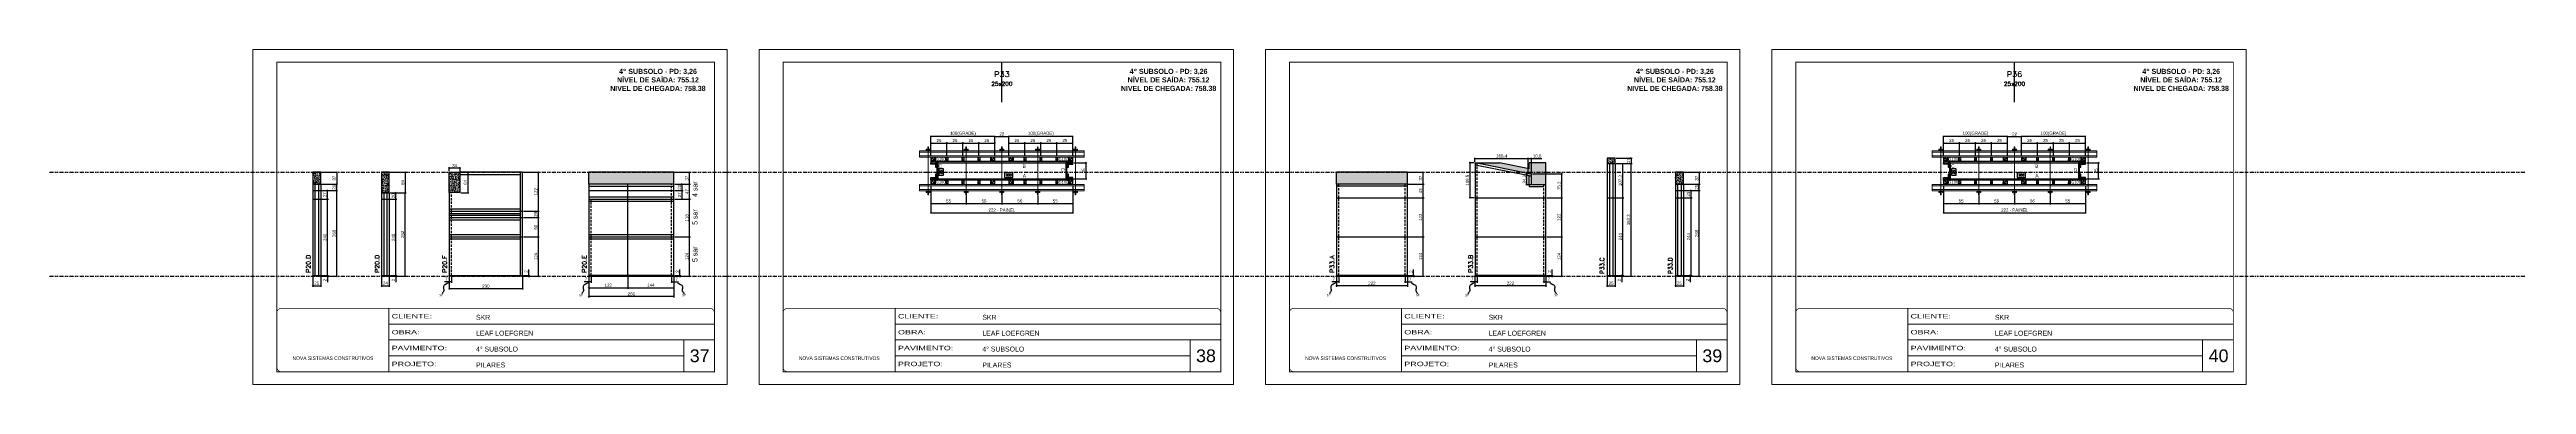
# Model space of a CAD drawing. Header units: millimetres. Extents: x 13777 to 27878, y -21631 to 6985.
# Drawn here: x 13777 to 21531, y -4402 to -3352 of the extents above; entities that cross this region are included whole.
import ezdxf
from ezdxf.enums import TextEntityAlignment as Align

# ---------------------------------------------------------------- set-up
doc = ezdxf.new("R2010")
doc.units = ezdxf.units.MM
for name, pattern in [('CONTINUO', [0]), ('DASHED', [0.75, 0.5, -0.25]), ('DIVIDE2', [0.625, 0.25, -0.125, 0, -0.125, 0, -0.125]), ('HIDDEN', [0.375, 0.25, -0.125])]:
    doc.linetypes.add(name, pattern=pattern)
for name, color, linetype, lineweight in [('CARIMBO', 255, 'Continuous', 9), ('Folhas', 255, 'Continuous', 9), ('Hachura', 251, 'Continuous', 9), ('Madeira', 126, 'Continuous', 18), ('Perfil Metálico', 224, 'Continuous', 18), ('SARRAFO DE PRESSAO', 251, 'DASHED', 9), ('Texto Seção', 7, 'Continuous', 15)]:
    doc.layers.add(name, color=color, linetype=linetype, lineweight=lineweight)
for name, color, linetype in [('CHAPA', 1, 'Continuous'), ('COTA', 241, 'Continuous'), ('NOMENCLATURA', 7, 'Continuous'), ('Nível', 160, 'Continuous'), ('Painéis', 200, 'Continuous'), ('SARR_2.2x7', 40, 'Continuous'), ('SARRAFO', 251, 'Continuous'), ('Sarrafo de Pressão', 42, 'HIDDEN'), ('texto', 7, 'Continuous'), ('Texto de Titulo', 7, 'Continuous'), ('Texto Qtd Sarr', 242, 'Continuous'), ('TEXTO_GERAL', 7, 'Continuous')]:
    doc.layers.add(name, color=color, linetype=linetype)
doc.styles.add('ARIAL', font='arial.ttf')
doc.styles.add('ARIAL_NARROW', font='ARIALN.TTF', dxfattribs={"height": 0.2})
doc.styles.add('COTA TECNICA', font='techl___.ttf', dxfattribs={"height": 10})
doc.styles.add('COTA TECNICA 2X', font='techl___.ttf', dxfattribs={"height": 10})
doc.styles.add('COTA TECNICA-50', font='techl___.ttf', dxfattribs={"height": 10})
doc.styles.add('REGUA-120', font='ROMANS.shx', dxfattribs={"height": 15})
doc.styles.add('ROMANC', font='techb___.ttf', dxfattribs={"height": 2.5})
doc.styles.add('ROMANS', font='romans.shx')
doc.styles.add('SANSSERIF', font='sas_____.pfb')
doc.styles.get("Standard").update_dxf_attribs({"font": 'arial.ttf'})
doc.styles.add('Tecnologia', font='')
doc.styles.get('Tecnologia').set_extended_font_data('Forgotten Futurist')
doc.dimstyles.new('COTA PAINEL-50', dxfattribs={"dimtxt": 10, "dimasz": 3, "dimexe": 3, "dimexo": 3, "dimgap": 3, "dimtad": 1, "dimdec": 1, "dimzin": 12, "dimdsep": 46, "dimtxsty": 'COTA TECNICA-50', "dimblk1": 'OBLIQUE', "dimblk2": 'OBLIQUE', "dimsah": 1, "dimcen": 0.9, "dimclrd": 4, "dimclre": 4, "dimclrt": 240, "dimadec": 1, "dimazin": 3, "dimtfac": 1, "dimtdec": 1, "dimtmove": 0, "dimatfit": 3, "dimfxl": 1, "dimtolj": 1, "dimtzin": 12, "dimarcsym": 0})
doc.dimstyles.new('PAINEL', dxfattribs={"dimtxt": 10, "dimasz": 3, "dimexe": 3, "dimexo": 3, "dimgap": 3, "dimtad": 1, "dimdec": 1, "dimzin": 12, "dimdsep": 46, "dimtxsty": 'COTA TECNICA', "dimblk1": 'OBLIQUE', "dimblk2": 'OBLIQUE', "dimsah": 1, "dimcen": 0.9, "dimclrd": 4, "dimclre": 4, "dimclrt": 240, "dimadec": 1, "dimazin": 3, "dimtfac": 1, "dimtdec": 1, "dimtmove": 0, "dimatfit": 3, "dimfxl": 1, "dimtolj": 1, "dimtzin": 12, "dimarcsym": 0})
doc.dimstyles.new('SECAO PILAR', dxfattribs={"dimtxt": 10, "dimasz": 3, "dimexe": 3, "dimexo": 3, "dimgap": 3, "dimtad": 1, "dimdec": 1, "dimlfac": 0.5, "dimzin": 12, "dimdsep": 46, "dimtxsty": 'COTA TECNICA 2X', "dimblk1": 'OBLIQUE', "dimblk2": 'OBLIQUE', "dimsah": 1, "dimcen": 0.9, "dimclrd": 256, "dimclre": 256, "dimclrt": 256, "dimadec": 1, "dimazin": 3, "dimtfac": 1, "dimtdec": 1, "dimtmove": 0, "dimatfit": 3, "dimfxl": 1, "dimtolj": 1, "dimtzin": 12, "dimarcsym": 0})
doc.dimstyles.new('SECÇÃO 2', dxfattribs={"dimtxt": 7, "dimasz": 6, "dimexe": 0.18, "dimexo": 2, "dimgap": -4, "dimtad": 3, "dimdec": 1, "dimlfac": 0.5, "dimzin": 12, "dimdsep": 46, "dimtxsty": 'ROMANS', "dimblk": 'ARCHTICK', "dimcen": 0.09, "dimse1": 1, "dimse2": 1, "dimsd1": 1, "dimsd2": 1, "dimclrd": 180, "dimclre": 5, "dimclrt": 1, "dimadec": 0, "dimazin": 3, "dimtfac": 1, "dimtdec": 1, "dimtofl": 0, "dimtmove": 0, "dimatfit": 3, "dimldrblk": 'ARCHTICK', "dimfxl": 1, "dimtolj": 1, "dimtzin": 0, "dimarcsym": 0})
doc.dimstyles.get("Standard").update_dxf_attribs({"dimtxt": 0.18, "dimasz": 0.18, "dimexe": 0.18, "dimexo": 0.0625, "dimgap": 0.09, "dimtad": 0, "dimtih": 1, "dimtoh": 1, "dimdec": 4, "dimzin": 0, "dimdsep": 46, "dimtxsty": 'Standard', "dimcen": 0.09, "dimadec": 0, "dimazin": 0, "dimtfac": 1, "dimtdec": 4, "dimtofl": 0, "dimtmove": 0, "dimatfit": 3, "dimfxl": 1, "dimtolj": 1, "dimtzin": 0, "dimarcsym": 0})
pattern_1 = [(50, (0, -10), (5.4655401, -0.4781726), [0.5715, -6.2865]), (355, (0, -10), (-1.0573026, 5.7317054), [0.4572, -5.0292175]), (100.451445, (0.4555, -10.04), (4.4082374, 5.2535326), [0.4857003, -5.3427073]), (46.1842, (0, -8.476), (8.1323712, -1.2612698), [0.85725, -9.42975]), (96.635558, (0.678, -8.581), (7.122124, 7.4227837), [0.7285507, -8.0140682]), (351.18415, (0, -8.476), (7.122124, 7.4227837), [0.685799, -7.543792]), (21, (0.762, -8.857), (4.5484317, -3.0679559), [0.5715, -6.2865]), (326, (0.762, -8.857), (1.8540609, 5.525639), [0.4572, -5.0292]), (71.451445, (1.141, -9.1127), (6.4024926, 2.457683), [0.4857003, -5.3426981]), (37.5, (0, -10), (0.0926581, 2.53665117), [0, -4.96824, 0, -5.1054, 0, -5.04825]), (7.5, (0, -10), (2.00458988, 3.00541724), [0, -2.91084, 0, -4.85394, 0, -1.92405]), (327.5, (-1.6993, -10), (4.06771786, -0.17186232), [0, -1.905, 0, -5.9436, 0, -7.8867]), (317.5, (-2.4613, -10), (4.44387544, 0.7627947), [0, -2.4765, 0, -3.94716, 0, -5.6007])]

# ---------------------------------------------------------------- blocks, each defined once
blk = doc.blocks.new('9999999999')
at = {"color": 30, "linetype": 'CONTINUO'}
for p, q in [((98564.6, 34230.2), (98564.6, 34429.4)), ((98564.6, 34379.6), (99584, 34379.6)), ((98564.6, 34329.8), (99488, 34329.8)), ((98564.6, 34280), (99488, 34280)), ((99584, 34329.8), (99488, 34329.8)), ((99488, 34329.8), (99488, 34230.2))]:
    blk.add_line(p, q, dxfattribs=at)
at = {"color": 30, "linetype": 'CONTINUO', "const_width": 2}
blk.add_lwpolyline([(99584, 34230.2), (99584, 34414.4, 0.414214), (99569, 34429.4), (98229, 34429.4, 0.414214), (98214, 34414.4), (98214, 34245.2, 0.414214), (98229, 34230.2), (99584, 34230.2)], format="xyb", dxfattribs=at)
at = {"layer": 'Folhas'}
blk.add_lwpolyline([(98139, 34190.2), (99624, 34190.2), (99624, 35240.2), (98139, 35240.2)], close=True, dxfattribs=at)
at = {"layer": 'Folhas', "color": 30, "const_width": 3}
blk.add_lwpolyline([(98214, 34230.2), (99584, 34230.2), (99584, 35200.2), (98214, 35200.2)], close=True, dxfattribs=at)
at = {"color": 7, "linetype": 'Continuous', "ltscale": 5, "style": 'ARIAL'}
for s, height, p in [('SKR', 15.48, (98837.7, 34393.1)), ('LEAF LOEFGREN', 15.483, (98837.7, 34343.3)), ('NOVA SISTEMAS CONSTRUTIVOS', 11.059, (98263.2, 34267.2)), ('4° SUBSOLO', 15.48, (98837.7, 34293.5)), ('PILARES', 15.48, (98837.7, 34243.7))]:
    blk.add_text(s, height=height, dxfattribs=at).set_placement(p)
at = {"layer": 'Folhas', "color": 7, "style": 'Tecnologia', "width": 1.5}
for s, p in [('OBRA:', (98573.7, 34347.3)), ('CLIENTE:', (98573.7, 34397.2)), ('PAVIMENTO:', (98573.7, 34297.5)), ('PROJETO:', (98573.7, 34247.7))]:
    blk.add_text(s, height=14, dxfattribs=at).set_placement(p)
blk = doc.blocks.new('_Oblique')
at = {"color": 0, "linetype": 'ByBlock', "lineweight": -2}
blk.add_line((-0.5, -0.5), (0.5, 0.5), dxfattribs=at)
blk = doc.blocks.new('*D919')
at = {"layer": 'COTA', "color": 4, "lineweight": -2, "transparency": 16777216}
for p, q in [((15465.3, -4064.2), (15465.3, -4129.8)), ((15731.3, -4064.2), (15731.3, -4129.8)), ((15731.3, -4126.8), (15465.3, -4126.8))]:
    blk.add_line(p, q, dxfattribs=at)
at = {"layer": 'Defpoints', "color": 0, "transparency": 16777216}
for p in [(15465.3, -4061.2), (15731.3, -4061.2), (15465.3, -4126.8)]:
    blk.add_point(p, dxfattribs=at)
at = {"layer": 'COTA', "color": 4, "lineweight": -2, "transparency": 16777216, "xscale": 3, "yscale": 3, "zscale": 3, "rotation": 180}
blk.add_blockref('_Oblique', (15465.3, -4126.8), dxfattribs=at)
at = {"layer": 'COTA', "color": 4, "lineweight": -2, "transparency": 16777216, "xscale": 3, "yscale": 3, "zscale": 3}
blk.add_blockref('_Oblique', (15731.3, -4126.8), dxfattribs=at)
at = {"layer": 'COTA', "color": 240, "transparency": 16777216, "insert": (15598.3, -4118.7), "char_height": 10, "attachment_point": 5, "style": 'COTA TECNICA'}
blk.add_mtext('\\A1;266', dxfattribs=at)
blk = doc.blocks.new('*D920')
at = {"layer": 'COTA', "color": 4, "lineweight": -2, "transparency": 16777216}
for p, q in [((15724.3, -4064.2), (15724.3, -4083.4)), ((15724.3, -4080.4), (15731.3, -4080.4)), ((15731.3, -4066.2), (15731.3, -4083.4)), ((15731.3, -4080.4), (15746, -4080.4))]:
    blk.add_line(p, q, dxfattribs=at)
at = {"layer": 'Defpoints', "color": 0, "transparency": 16777216}
for p in [(15724.3, -4061.2), (15731.3, -4063.2), (15731.3, -4080.4)]:
    blk.add_point(p, dxfattribs=at)
at = {"layer": 'COTA', "color": 4, "lineweight": -2, "transparency": 16777216, "xscale": 3, "yscale": 3, "zscale": 3, "rotation": 180}
blk.add_blockref('_Oblique', (15724.3, -4080.4), dxfattribs=at)
at = {"layer": 'COTA', "color": 4, "lineweight": -2, "transparency": 16777216, "xscale": 3, "yscale": 3, "zscale": 3}
blk.add_blockref('_Oblique', (15731.3, -4080.4), dxfattribs=at)
at = {"layer": 'COTA', "color": 240, "transparency": 16777216, "insert": (15740.1, -4072.3), "char_height": 10, "attachment_point": 5, "style": 'COTA TECNICA-50'}
blk.add_mtext('\\A1;7', dxfattribs=at)
blk = doc.blocks.new('*D921')
at = {"layer": 'COTA', "color": 4, "lineweight": -2, "transparency": 16777216}
for p, q in [((15465.3, -4080.4), (15450.5, -4080.4)), ((15465.3, -4066.2), (15465.3, -4083.4)), ((15472.3, -4080.4), (15465.3, -4080.4)), ((15472.3, -4064.2), (15472.3, -4083.4))]:
    blk.add_line(p, q, dxfattribs=at)
at = {"layer": 'Defpoints', "color": 0, "transparency": 16777216}
for p in [(15465.3, -4063.2), (15465.3, -4080.4), (15472.3, -4061.2)]:
    blk.add_point(p, dxfattribs=at)
at = {"layer": 'COTA', "color": 4, "lineweight": -2, "transparency": 16777216, "xscale": 3, "yscale": 3, "zscale": 3, "rotation": 180}
blk.add_blockref('_Oblique', (15465.3, -4080.4), dxfattribs=at)
at = {"layer": 'COTA', "color": 4, "lineweight": -2, "transparency": 16777216, "xscale": 3, "yscale": 3, "zscale": 3}
blk.add_blockref('_Oblique', (15472.3, -4080.4), dxfattribs=at)
at = {"layer": 'COTA', "color": 240, "transparency": 16777216, "insert": (15456.4, -4072.3), "char_height": 10, "attachment_point": 5, "style": 'COTA TECNICA-50'}
blk.add_mtext('\\A1;7', dxfattribs=at)
blk = doc.blocks.new('*D922')
at = {"layer": 'COTA', "color": 4, "lineweight": -2, "transparency": 16777216}
for p, q in [((15734.3, -4061.2), (15753.5, -4061.2)), ((15734.3, -4063.2), (15753.5, -4063.2)), ((15750.5, -4061.2), (15750.5, -4042.4)), ((15750.5, -4063.2), (15750.5, -4061.2)), ((15750.5, -4063.2), (15750.5, -4066.2))]:
    blk.add_line(p, q, dxfattribs=at)
at = {"layer": 'Defpoints', "color": 0, "transparency": 16777216}
for p in [(15731.3, -4061.2), (15731.3, -4063.2), (15750.5, -4063.2)]:
    blk.add_point(p, dxfattribs=at)
at = {"layer": 'COTA', "color": 4, "lineweight": -2, "transparency": 16777216, "xscale": 3, "yscale": 3, "zscale": 3}
for p, rotation in [((15750.5, -4061.2), 270), ((15750.5, -4063.2), 90)]:
    blk.add_blockref('_Oblique', p, dxfattribs=dict(at, rotation=rotation))
at = {"layer": 'COTA', "color": 240, "transparency": 16777216, "insert": (15742.5, -4048.4), "char_height": 10, "attachment_point": 5, "rotation": 90, "style": 'COTA TECNICA-50'}
blk.add_mtext('\\A1;2', dxfattribs=at)
blk = doc.blocks.new('*D930')
at = {"layer": 'COTA', "color": 4, "lineweight": -2, "transparency": 16777216}
for p, q in [((15734.3, -3737.2), (15783.6, -3737.2)), ((15734.3, -3774.2), (15783.6, -3774.2)), ((15780.6, -3774.2), (15780.6, -3737.2))]:
    blk.add_line(p, q, dxfattribs=at)
at = {"layer": 'Defpoints', "color": 0, "transparency": 16777216}
for p in [(15731.3, -3737.2), (15731.3, -3774.2), (15780.6, -3737.2)]:
    blk.add_point(p, dxfattribs=at)
at = {"layer": 'COTA', "color": 4, "lineweight": -2, "transparency": 16777216, "xscale": 3, "yscale": 3, "zscale": 3}
for p, rotation in [((15780.6, -3737.2), 90), ((15780.6, -3774.2), 270)]:
    blk.add_blockref('_Oblique', p, dxfattribs=dict(at, rotation=rotation))
at = {"layer": 'COTA', "color": 240, "transparency": 16777216, "insert": (15772.4, -3755.7), "char_height": 10, "attachment_point": 5, "rotation": 90, "style": 'COTA TECNICA-50'}
blk.add_mtext('\\A1;37', dxfattribs=at)
blk = doc.blocks.new('*D923')
at = {"layer": 'COTA', "color": 4, "lineweight": -2, "transparency": 16777216}
for p, q in [((15734.3, -3821.2), (15783.6, -3821.2)), ((15780.6, -3939.2), (15780.6, -3821.2)), ((15734.3, -3939.2), (15783.6, -3939.2))]:
    blk.add_line(p, q, dxfattribs=at)
at = {"layer": 'Defpoints', "color": 0, "transparency": 16777216}
for p in [(15731.3, -3821.2), (15780.6, -3821.2), (15731.3, -3939.2)]:
    blk.add_point(p, dxfattribs=at)
at = {"layer": 'COTA', "color": 4, "lineweight": -2, "transparency": 16777216, "xscale": 3, "yscale": 3, "zscale": 3}
for p, rotation in [((15780.6, -3821.2), 90), ((15780.6, -3939.2), 270)]:
    blk.add_blockref('_Oblique', p, dxfattribs=dict(at, rotation=rotation))
at = {"layer": 'COTA', "color": 240, "transparency": 16777216, "insert": (15772.5, -3880.2), "char_height": 10, "attachment_point": 5, "rotation": 90, "style": 'COTA TECNICA-50'}
blk.add_mtext('\\A1;118', dxfattribs=at)
blk = doc.blocks.new('*D924')
at = {"layer": 'COTA', "color": 4, "lineweight": -2, "transparency": 16777216}
for p, q in [((15734.3, -3774.2), (15783.6, -3774.2)), ((15780.6, -3821.2), (15780.6, -3774.2)), ((15734.3, -3821.2), (15783.6, -3821.2))]:
    blk.add_line(p, q, dxfattribs=at)
at = {"layer": 'Defpoints', "color": 0, "transparency": 16777216}
for p in [(15731.3, -3774.2), (15780.6, -3774.2), (15731.3, -3821.2)]:
    blk.add_point(p, dxfattribs=at)
at = {"layer": 'COTA', "color": 4, "lineweight": -2, "transparency": 16777216, "xscale": 3, "yscale": 3, "zscale": 3}
for p, rotation in [((15780.6, -3774.2), 90), ((15780.6, -3821.2), 270)]:
    blk.add_blockref('_Oblique', p, dxfattribs=dict(at, rotation=rotation))
at = {"layer": 'COTA', "color": 240, "transparency": 16777216, "insert": (15772.5, -3797.7), "char_height": 10, "attachment_point": 5, "rotation": 90, "style": 'COTA TECNICA-50'}
blk.add_mtext('\\A1;47', dxfattribs=at)
blk = doc.blocks.new('*D931')
at = {"layer": 'COTA', "color": 4, "linetype": 'ByBlock', "lineweight": -2, "transparency": 16777216}
for p, q in [((15734.3, -3939.2), (15783.6, -3939.2)), ((15780.6, -4063.2), (15780.6, -3939.2)), ((15734.3, -4063.2), (15783.6, -4063.2))]:
    blk.add_line(p, q, dxfattribs=at)
at = {"layer": 'Defpoints', "color": 0, "linetype": 'ByBlock', "transparency": 16777216}
for p in [(15731.3, -3939.2), (15780.6, -3939.2), (15731.3, -4063.2)]:
    blk.add_point(p, dxfattribs=at)
at = {"layer": 'COTA', "color": 4, "linetype": 'ByBlock', "lineweight": -2, "transparency": 16777216, "xscale": 3, "yscale": 3, "zscale": 3}
for p, rotation in [((15780.6, -3939.2), 90), ((15780.6, -4063.2), 270)]:
    blk.add_blockref('_Oblique', p, dxfattribs=dict(at, rotation=rotation))
at = {"layer": 'COTA', "color": 240, "linetype": 'ByBlock', "transparency": 16777216, "insert": (15772.5, -4001.2), "char_height": 10, "attachment_point": 5, "rotation": 90, "style": 'COTA TECNICA'}
blk.add_mtext('\\A1;124', dxfattribs=at)
blk = doc.blocks.new('*D932')
at = {"layer": 'COTA', "color": 4, "linetype": 'ByBlock', "lineweight": -2, "transparency": 16777216}
for p, q in [((15734.3, -3939.2), (15783.6, -3939.2)), ((15780.6, -4063.2), (15780.6, -3939.2)), ((15734.3, -4063.2), (15783.6, -4063.2))]:
    blk.add_line(p, q, dxfattribs=at)
at = {"layer": 'Defpoints', "color": 0, "linetype": 'ByBlock', "transparency": 16777216}
for p in [(15731.3, -3939.2), (15780.6, -3939.2), (15731.3, -4063.2)]:
    blk.add_point(p, dxfattribs=at)
at = {"layer": 'COTA', "color": 4, "linetype": 'ByBlock', "lineweight": -2, "transparency": 16777216, "xscale": 3, "yscale": 3, "zscale": 3}
for p, rotation in [((15780.6, -3939.2), 90), ((15780.6, -4063.2), 270)]:
    blk.add_blockref('_Oblique', p, dxfattribs=dict(at, rotation=rotation))
at = {"layer": 'COTA', "color": 240, "linetype": 'ByBlock', "transparency": 16777216, "insert": (15772.5, -4001.2), "char_height": 10, "attachment_point": 5, "rotation": 90, "style": 'COTA TECNICA'}
blk.add_mtext('\\A1;124', dxfattribs=at)
blk = doc.blocks.new('*D925')
at = {"layer": 'COTA', "color": 4, "lineweight": -2, "transparency": 16777216}
for p, q in [((15587.3, -4066.2), (15587.3, -4102.3)), ((15587.3, -4099.3), (15731.3, -4099.3)), ((15731.3, -4066.2), (15731.3, -4102.3))]:
    blk.add_line(p, q, dxfattribs=at)
at = {"layer": 'Defpoints', "color": 0, "transparency": 16777216}
for p in [(15587.3, -4063.2), (15731.3, -4063.2), (15731.3, -4099.3)]:
    blk.add_point(p, dxfattribs=at)
at = {"layer": 'COTA', "color": 4, "lineweight": -2, "transparency": 16777216, "xscale": 3, "yscale": 3, "zscale": 3, "rotation": 180}
blk.add_blockref('_Oblique', (15587.3, -4099.3), dxfattribs=at)
at = {"layer": 'COTA', "color": 4, "lineweight": -2, "transparency": 16777216, "xscale": 3, "yscale": 3, "zscale": 3}
blk.add_blockref('_Oblique', (15731.3, -4099.3), dxfattribs=at)
at = {"layer": 'COTA', "color": 240, "transparency": 16777216, "insert": (15659.3, -4091.3), "char_height": 10, "attachment_point": 5, "style": 'COTA TECNICA'}
blk.add_mtext('\\A1;144', dxfattribs=at)
blk = doc.blocks.new('*D926')
at = {"layer": 'COTA', "color": 4, "lineweight": -2, "transparency": 16777216}
for p, q in [((15465.3, -4066.2), (15465.3, -4102.3)), ((15465.3, -4099.3), (15587.3, -4099.3)), ((15587.3, -4066.2), (15587.3, -4102.3))]:
    blk.add_line(p, q, dxfattribs=at)
at = {"layer": 'Defpoints', "color": 0, "transparency": 16777216}
for p in [(15465.3, -4063.2), (15587.3, -4063.2), (15587.3, -4099.3)]:
    blk.add_point(p, dxfattribs=at)
at = {"layer": 'COTA', "color": 4, "lineweight": -2, "transparency": 16777216, "xscale": 3, "yscale": 3, "zscale": 3, "rotation": 180}
blk.add_blockref('_Oblique', (15465.3, -4099.3), dxfattribs=at)
at = {"layer": 'COTA', "color": 4, "lineweight": -2, "transparency": 16777216, "xscale": 3, "yscale": 3, "zscale": 3}
blk.add_blockref('_Oblique', (15587.3, -4099.3), dxfattribs=at)
at = {"layer": 'COTA', "color": 240, "transparency": 16777216, "insert": (15526.3, -4091.3), "char_height": 10, "attachment_point": 5, "style": 'COTA TECNICA'}
blk.add_mtext('\\A1;122', dxfattribs=at)
blk = doc.blocks.new('*D927')
at = {"layer": 'COTA', "color": 4, "lineweight": -2, "transparency": 16777216}
for p, q in [((15734.3, -3794.2), (15760.3, -3794.2)), ((15757.3, -3821.2), (15757.3, -3794.2)), ((15734.3, -3821.2), (15760.3, -3821.2))]:
    blk.add_line(p, q, dxfattribs=at)
at = {"layer": 'Defpoints', "color": 0, "transparency": 16777216}
for p in [(15731.3, -3794.2), (15757.3, -3794.2), (15731.3, -3821.2)]:
    blk.add_point(p, dxfattribs=at)
at = {"layer": 'COTA', "color": 4, "lineweight": -2, "transparency": 16777216, "xscale": 3, "yscale": 3, "zscale": 3}
for p, rotation in [((15757.3, -3794.2), 90), ((15757.3, -3821.2), 270)]:
    blk.add_blockref('_Oblique', p, dxfattribs=dict(at, rotation=rotation))
at = {"layer": 'COTA', "color": 240, "transparency": 16777216, "insert": (15749.2, -3807.7), "char_height": 10, "attachment_point": 5, "rotation": 90, "style": 'COTA TECNICA'}
blk.add_mtext('\\A1;27', dxfattribs=at)
blk = doc.blocks.new('*D928')
at = {"layer": 'COTA', "color": 4, "lineweight": -2, "transparency": 16777216}
for p, q in [((15734.3, -3774.2), (15760.3, -3774.2)), ((15734.3, -3794.2), (15760.3, -3794.2)), ((15757.3, -3794.2), (15757.3, -3774.2))]:
    blk.add_line(p, q, dxfattribs=at)
at = {"layer": 'Defpoints', "color": 0, "transparency": 16777216}
for p in [(15731.3, -3774.2), (15731.3, -3794.2), (15757.3, -3774.2)]:
    blk.add_point(p, dxfattribs=at)
at = {"layer": 'COTA', "color": 4, "lineweight": -2, "transparency": 16777216, "xscale": 3, "yscale": 3, "zscale": 3}
for p, rotation in [((15757.3, -3774.2), 90), ((15757.3, -3794.2), 270)]:
    blk.add_blockref('_Oblique', p, dxfattribs=dict(at, rotation=rotation))
at = {"layer": 'COTA', "color": 240, "transparency": 16777216, "insert": (15749.1, -3784.2), "char_height": 10, "attachment_point": 5, "rotation": 90, "style": 'COTA TECNICA'}
blk.add_mtext('\\A1;20', dxfattribs=at)
blk = doc.blocks.new('*D917')
at = {"layer": 'COTA', "color": 4, "lineweight": -2, "transparency": 16777216}
for p, q in [((14816.4, -4064.2), (14816.4, -4096.1)), ((14816.4, -4093.1), (14840.4, -4093.1)), ((14840.4, -4064.2), (14840.4, -4096.1))]:
    blk.add_line(p, q, dxfattribs=at)
at = {"layer": 'Defpoints', "color": 0, "transparency": 16777216}
for p in [(14816.4, -4061.2), (14840.4, -4061.2), (14840.4, -4093.1)]:
    blk.add_point(p, dxfattribs=at)
at = {"layer": 'COTA', "color": 4, "lineweight": -2, "transparency": 16777216, "xscale": 3, "yscale": 3, "zscale": 3, "rotation": 180}
blk.add_blockref('_Oblique', (14816.4, -4093.1), dxfattribs=at)
at = {"layer": 'COTA', "color": 4, "lineweight": -2, "transparency": 16777216, "xscale": 3, "yscale": 3, "zscale": 3}
blk.add_blockref('_Oblique', (14840.4, -4093.1), dxfattribs=at)
at = {"layer": 'COTA', "color": 240, "transparency": 16777216, "insert": (14828.4, -4085), "char_height": 10, "attachment_point": 5, "style": 'COTA TECNICA'}
blk.add_mtext('\\A1;24', dxfattribs=at)
blk = doc.blocks.new('*D918')
at = {"layer": 'COTA', "color": 4, "lineweight": -2, "transparency": 16777216}
for p, q in [((14843.4, -4061.2), (14864.6, -4061.2)), ((14843.4, -4063.2), (14864.6, -4063.2)), ((14861.6, -4061.2), (14861.6, -4058.2)), ((14861.6, -4061.2), (14861.6, -4063.2)), ((14861.6, -4063.2), (14861.6, -4081.3))]:
    blk.add_line(p, q, dxfattribs=at)
at = {"layer": 'Defpoints', "color": 0, "transparency": 16777216}
for p in [(14840.4, -4061.2), (14840.4, -4063.2), (14861.6, -4061.2)]:
    blk.add_point(p, dxfattribs=at)
at = {"layer": 'COTA', "color": 4, "lineweight": -2, "transparency": 16777216, "xscale": 3, "yscale": 3, "zscale": 3}
for p, rotation in [((14861.6, -4061.2), 270), ((14861.6, -4063.2), 90)]:
    blk.add_blockref('_Oblique', p, dxfattribs=dict(at, rotation=rotation))
at = {"layer": 'COTA', "color": 240, "transparency": 16777216, "insert": (14853.6, -4075.2), "char_height": 10, "attachment_point": 5, "rotation": 90, "style": 'COTA TECNICA-50'}
blk.add_mtext('\\A1;2', dxfattribs=at)
blk = doc.blocks.new('*D929')
at = {"layer": 'COTA', "color": 4, "linetype": 'ByBlock', "lineweight": -2, "transparency": 16777216}
for p, q in [((14843.4, -3737.2), (14893.4, -3737.2)), ((14890.4, -3737.2), (14890.4, -3801.2)), ((14843.4, -3801.2), (14893.4, -3801.2))]:
    blk.add_line(p, q, dxfattribs=at)
at = {"layer": 'Defpoints', "color": 0, "linetype": 'ByBlock', "transparency": 16777216}
for p in [(14840.4, -3737.2), (14840.4, -3801.2), (14890.4, -3801.2)]:
    blk.add_point(p, dxfattribs=at)
at = {"layer": 'COTA', "color": 4, "linetype": 'ByBlock', "lineweight": -2, "transparency": 16777216, "xscale": 3, "yscale": 3, "zscale": 3}
for p, rotation in [((14890.4, -3737.2), 90), ((14890.4, -3801.2), 270)]:
    blk.add_blockref('_Oblique', p, dxfattribs=dict(at, rotation=rotation))
at = {"layer": 'COTA', "color": 240, "linetype": 'ByBlock', "transparency": 16777216, "insert": (14882.3, -3769.2), "char_height": 10, "attachment_point": 5, "rotation": 90, "style": 'COTA TECNICA'}
blk.add_mtext('\\A1;64', dxfattribs=at)
blk = doc.blocks.new('*D933')
at = {"layer": 'COTA', "color": 4, "lineweight": -2, "transparency": 16777216}
for p, q in [((14601, -4064.2), (14601, -4096.1)), ((14601, -4093.1), (14626, -4093.1)), ((14626, -4064.2), (14626, -4096.1))]:
    blk.add_line(p, q, dxfattribs=at)
at = {"layer": 'Defpoints', "color": 0, "transparency": 16777216}
for p in [(14601, -4061.2), (14626, -4061.2), (14626, -4093.1)]:
    blk.add_point(p, dxfattribs=at)
at = {"layer": 'COTA', "color": 4, "lineweight": -2, "transparency": 16777216, "xscale": 3, "yscale": 3, "zscale": 3, "rotation": 180}
blk.add_blockref('_Oblique', (14601, -4093.1), dxfattribs=at)
at = {"layer": 'COTA', "color": 4, "lineweight": -2, "transparency": 16777216, "xscale": 3, "yscale": 3, "zscale": 3}
blk.add_blockref('_Oblique', (14626, -4093.1), dxfattribs=at)
at = {"layer": 'COTA', "color": 240, "transparency": 16777216, "insert": (14613.5, -4085), "char_height": 10, "attachment_point": 5, "style": 'COTA TECNICA'}
blk.add_mtext('\\A1;25', dxfattribs=at)
blk = doc.blocks.new('*D934')
at = {"layer": 'COTA', "color": 4, "lineweight": -2, "transparency": 16777216}
for p, q in [((14629, -4061.2), (14650.2, -4061.2)), ((14629, -4063.2), (14650.2, -4063.2)), ((14647.2, -4061.2), (14647.2, -4058.2)), ((14647.2, -4061.2), (14647.2, -4063.2)), ((14647.2, -4063.2), (14647.2, -4081.3))]:
    blk.add_line(p, q, dxfattribs=at)
at = {"layer": 'Defpoints', "color": 0, "transparency": 16777216}
for p in [(14626, -4061.2), (14626, -4063.2), (14647.2, -4061.2)]:
    blk.add_point(p, dxfattribs=at)
at = {"layer": 'COTA', "color": 4, "lineweight": -2, "transparency": 16777216, "xscale": 3, "yscale": 3, "zscale": 3}
for p, rotation in [((14647.2, -4061.2), 270), ((14647.2, -4063.2), 90)]:
    blk.add_blockref('_Oblique', p, dxfattribs=dict(at, rotation=rotation))
at = {"layer": 'COTA', "color": 240, "transparency": 16777216, "insert": (14639.2, -4075.2), "char_height": 10, "attachment_point": 5, "rotation": 90, "style": 'COTA TECNICA-50'}
blk.add_mtext('\\A1;2', dxfattribs=at)
blk = doc.blocks.new('*D936')
at = {"layer": 'COTA', "color": 4, "linetype": 'ByBlock', "lineweight": -2, "transparency": 16777216}
for p, q in [((14629, -3737.2), (14679, -3737.2)), ((14629, -3774.2), (14679, -3774.2)), ((14676, -3737.2), (14676, -3774.2))]:
    blk.add_line(p, q, dxfattribs=at)
at = {"layer": 'Defpoints', "color": 0, "linetype": 'ByBlock', "transparency": 16777216}
for p in [(14626, -3737.2), (14626, -3774.2), (14676, -3774.2)]:
    blk.add_point(p, dxfattribs=at)
at = {"layer": 'COTA', "color": 4, "linetype": 'ByBlock', "lineweight": -2, "transparency": 16777216, "xscale": 3, "yscale": 3, "zscale": 3}
for p, rotation in [((14676, -3737.2), 90), ((14676, -3774.2), 270)]:
    blk.add_blockref('_Oblique', p, dxfattribs=dict(at, rotation=rotation))
at = {"layer": 'COTA', "color": 240, "linetype": 'ByBlock', "transparency": 16777216, "insert": (14667.8, -3755.7), "char_height": 10, "attachment_point": 5, "rotation": 90, "style": 'COTA TECNICA'}
blk.add_mtext('\\A1;37', dxfattribs=at)
blk = doc.blocks.new('*D935')
at = {"layer": 'COTA', "color": 4, "lineweight": -2, "transparency": 16777216}
for p, q in [((14629, -3794.2), (14679, -3794.2)), ((14676, -4063.2), (14676, -3794.2)), ((14629, -4063.2), (14679, -4063.2))]:
    blk.add_line(p, q, dxfattribs=at)
at = {"layer": 'Defpoints', "color": 0, "transparency": 16777216}
for p in [(14626, -3794.2), (14676, -3794.2), (14626, -4063.2)]:
    blk.add_point(p, dxfattribs=at)
at = {"layer": 'COTA', "color": 4, "lineweight": -2, "transparency": 16777216, "xscale": 3, "yscale": 3, "zscale": 3}
for p, rotation in [((14676, -3794.2), 90), ((14676, -4063.2), 270)]:
    blk.add_blockref('_Oblique', p, dxfattribs=dict(at, rotation=rotation))
at = {"layer": 'COTA', "color": 240, "transparency": 16777216, "insert": (14667.9, -3928.7), "char_height": 10, "attachment_point": 5, "rotation": 90, "style": 'COTA TECNICA-50'}
blk.add_mtext('\\A1;269', dxfattribs=at)
blk = doc.blocks.new('*D937')
at = {"layer": 'COTA', "color": 4, "lineweight": -2, "transparency": 16777216}
for p, q in [((14629, -3774.2), (14679, -3774.2)), ((14629, -3794.2), (14679, -3794.2)), ((14676, -3794.2), (14676, -3774.2))]:
    blk.add_line(p, q, dxfattribs=at)
at = {"layer": 'Defpoints', "color": 0, "transparency": 16777216}
for p in [(14626, -3774.2), (14626, -3794.2), (14676, -3774.2)]:
    blk.add_point(p, dxfattribs=at)
at = {"layer": 'COTA', "color": 4, "lineweight": -2, "transparency": 16777216, "xscale": 3, "yscale": 3, "zscale": 3}
for p, rotation in [((14676, -3774.2), 90), ((14676, -3794.2), 270)]:
    blk.add_blockref('_Oblique', p, dxfattribs=dict(at, rotation=rotation))
at = {"layer": 'COTA', "color": 240, "transparency": 16777216, "insert": (14667.9, -3784.2), "char_height": 10, "attachment_point": 5, "rotation": 90, "style": 'COTA TECNICA'}
blk.add_mtext('\\A1;20', dxfattribs=at)
blk = doc.blocks.new('*D938')
at = {"layer": 'COTA', "color": 4, "lineweight": -2, "transparency": 16777216}
for p, q in [((14629, -3821.2), (14650.2, -3821.2)), ((14647.2, -4061.2), (14647.2, -3821.2)), ((14629, -4061.2), (14650.2, -4061.2))]:
    blk.add_line(p, q, dxfattribs=at)
at = {"layer": 'Defpoints', "color": 0, "transparency": 16777216}
for p in [(14626, -3821.2), (14647.2, -3821.2), (14626, -4061.2)]:
    blk.add_point(p, dxfattribs=at)
at = {"layer": 'COTA', "color": 4, "lineweight": -2, "transparency": 16777216, "xscale": 3, "yscale": 3, "zscale": 3}
for p, rotation in [((14647.2, -3821.2), 90), ((14647.2, -4061.2), 270)]:
    blk.add_blockref('_Oblique', p, dxfattribs=dict(at, rotation=rotation))
at = {"layer": 'COTA', "color": 240, "transparency": 16777216, "insert": (14639.1, -3941.2), "char_height": 10, "attachment_point": 5, "rotation": 90, "style": 'COTA TECNICA'}
blk.add_mtext('\\A1;240', dxfattribs=at)
blk = doc.blocks.new('*D939')
at = {"layer": 'COTA', "color": 4, "lineweight": -2, "transparency": 16777216}
for p, q in [((14629, -3794.2), (14650.2, -3794.2)), ((14647.2, -3821.2), (14647.2, -3794.2)), ((14629, -3821.2), (14650.2, -3821.2))]:
    blk.add_line(p, q, dxfattribs=at)
at = {"layer": 'Defpoints', "color": 0, "transparency": 16777216}
for p in [(14626, -3794.2), (14647.2, -3794.2), (14626, -3821.2)]:
    blk.add_point(p, dxfattribs=at)
at = {"layer": 'COTA', "color": 4, "lineweight": -2, "transparency": 16777216, "xscale": 3, "yscale": 3, "zscale": 3}
for p, rotation in [((14647.2, -3794.2), 90), ((14647.2, -3821.2), 270)]:
    blk.add_blockref('_Oblique', p, dxfattribs=dict(at, rotation=rotation))
at = {"layer": 'COTA', "color": 240, "transparency": 16777216, "insert": (14639.1, -3807.7), "char_height": 10, "attachment_point": 5, "rotation": 90, "style": 'COTA TECNICA'}
blk.add_mtext('\\A1;27', dxfattribs=at)
blk = doc.blocks.new('*D940')
at = {"layer": 'COTA', "color": 4, "lineweight": -2, "transparency": 16777216}
for p, q in [((15028.1, -4064.2), (15028.1, -4105)), ((15028.1, -4102), (15258.1, -4102)), ((15258.1, -4064.2), (15258.1, -4105))]:
    blk.add_line(p, q, dxfattribs=at)
at = {"layer": 'Defpoints', "color": 0, "transparency": 16777216}
for p in [(15028.1, -4061.2), (15258.1, -4061.2), (15258.1, -4102)]:
    blk.add_point(p, dxfattribs=at)
at = {"layer": 'COTA', "color": 4, "lineweight": -2, "transparency": 16777216, "xscale": 3, "yscale": 3, "zscale": 3, "rotation": 180}
blk.add_blockref('_Oblique', (15028.1, -4102), dxfattribs=at)
at = {"layer": 'COTA', "color": 4, "lineweight": -2, "transparency": 16777216, "xscale": 3, "yscale": 3, "zscale": 3}
blk.add_blockref('_Oblique', (15258.1, -4102), dxfattribs=at)
at = {"layer": 'COTA', "color": 240, "transparency": 16777216, "insert": (15143.1, -4093.8), "char_height": 10, "attachment_point": 5, "style": 'COTA TECNICA'}
blk.add_mtext('\\A1;230', dxfattribs=at)
blk = doc.blocks.new('*D941')
at = {"layer": 'COTA', "color": 4, "lineweight": -2, "transparency": 16777216}
for p, q in [((15028.1, -4080.4), (15013.3, -4080.4)), ((15028.1, -4066.2), (15028.1, -4083.4)), ((15035.1, -4080.4), (15028.1, -4080.4)), ((15035.1, -4064.2), (15035.1, -4083.4))]:
    blk.add_line(p, q, dxfattribs=at)
at = {"layer": 'Defpoints', "color": 0, "transparency": 16777216}
for p in [(15028.1, -4063.2), (15028.1, -4080.4), (15035.1, -4061.2)]:
    blk.add_point(p, dxfattribs=at)
at = {"layer": 'COTA', "color": 4, "lineweight": -2, "transparency": 16777216, "xscale": 3, "yscale": 3, "zscale": 3, "rotation": 180}
blk.add_blockref('_Oblique', (15028.1, -4080.4), dxfattribs=at)
at = {"layer": 'COTA', "color": 4, "lineweight": -2, "transparency": 16777216, "xscale": 3, "yscale": 3, "zscale": 3}
blk.add_blockref('_Oblique', (15035.1, -4080.4), dxfattribs=at)
at = {"layer": 'COTA', "color": 240, "transparency": 16777216, "insert": (15019.2, -4072.3), "char_height": 10, "attachment_point": 5, "style": 'COTA TECNICA-50'}
blk.add_mtext('\\A1;7', dxfattribs=at)
blk = doc.blocks.new('*D942')
at = {"layer": 'COTA', "color": 4, "lineweight": -2, "transparency": 16777216}
for p, q in [((15261.1, -4061.2), (15280.3, -4061.2)), ((15261.1, -4063.2), (15280.3, -4063.2)), ((15277.3, -4061.2), (15277.3, -4042.4)), ((15277.3, -4063.2), (15277.3, -4061.2)), ((15277.3, -4063.2), (15277.3, -4066.2))]:
    blk.add_line(p, q, dxfattribs=at)
at = {"layer": 'Defpoints', "color": 0, "transparency": 16777216}
for p in [(15258.1, -4061.2), (15258.1, -4063.2), (15277.3, -4063.2)]:
    blk.add_point(p, dxfattribs=at)
at = {"layer": 'COTA', "color": 4, "lineweight": -2, "transparency": 16777216, "xscale": 3, "yscale": 3, "zscale": 3}
for p, rotation in [((15277.3, -4061.2), 270), ((15277.3, -4063.2), 90)]:
    blk.add_blockref('_Oblique', p, dxfattribs=dict(at, rotation=rotation))
at = {"layer": 'COTA', "color": 240, "transparency": 16777216, "insert": (15269.3, -4048.4), "char_height": 10, "attachment_point": 5, "rotation": 90, "style": 'COTA TECNICA-50'}
blk.add_mtext('\\A1;2', dxfattribs=at)
blk = doc.blocks.new('*D943')
at = {"layer": 'COTA', "color": 4, "lineweight": -2, "transparency": 16777216}
for p, q in [((15261.1, -3879.2), (15310.4, -3879.2)), ((15261.1, -3939.2), (15310.4, -3939.2)), ((15307.4, -3939.2), (15307.4, -3879.2))]:
    blk.add_line(p, q, dxfattribs=at)
at = {"layer": 'Defpoints', "color": 0, "transparency": 16777216}
for p in [(15258.1, -3879.2), (15258.1, -3939.2), (15307.4, -3879.2)]:
    blk.add_point(p, dxfattribs=at)
at = {"layer": 'COTA', "color": 4, "lineweight": -2, "transparency": 16777216, "xscale": 3, "yscale": 3, "zscale": 3}
for p, rotation in [((15307.4, -3879.2), 90), ((15307.4, -3939.2), 270)]:
    blk.add_blockref('_Oblique', p, dxfattribs=dict(at, rotation=rotation))
at = {"layer": 'COTA', "color": 240, "transparency": 16777216, "insert": (15299.3, -3909.2), "char_height": 10, "attachment_point": 5, "rotation": 90, "style": 'COTA TECNICA-50'}
blk.add_mtext('\\A1;60', dxfattribs=at)
blk = doc.blocks.new('*D944')
at = {"layer": 'COTA', "color": 4, "lineweight": -2, "transparency": 16777216}
for p, q in [((15261.1, -3737.2), (15310.4, -3737.2)), ((15307.4, -3859.2), (15307.4, -3737.2)), ((15261.1, -3859.2), (15310.4, -3859.2))]:
    blk.add_line(p, q, dxfattribs=at)
at = {"layer": 'Defpoints', "color": 0, "transparency": 16777216}
for p in [(15258.1, -3737.2), (15307.4, -3737.2), (15258.1, -3859.2)]:
    blk.add_point(p, dxfattribs=at)
at = {"layer": 'COTA', "color": 4, "lineweight": -2, "transparency": 16777216, "xscale": 3, "yscale": 3, "zscale": 3}
for p, rotation in [((15307.4, -3737.2), 90), ((15307.4, -3859.2), 270)]:
    blk.add_blockref('_Oblique', p, dxfattribs=dict(at, rotation=rotation))
at = {"layer": 'COTA', "color": 240, "transparency": 16777216, "insert": (15299.4, -3798.2), "char_height": 10, "attachment_point": 5, "rotation": 90, "style": 'COTA TECNICA'}
blk.add_mtext('\\A1;122', dxfattribs=at)
blk = doc.blocks.new('*D945')
at = {"layer": 'COTA', "color": 4, "lineweight": -2, "transparency": 16777216}
for p, q in [((15065.1, -3737.2), (15089.8, -3737.2)), ((15086.8, -3737.2), (15086.8, -3801.2)), ((15065.1, -3801.2), (15089.8, -3801.2))]:
    blk.add_line(p, q, dxfattribs=at)
at = {"layer": 'Defpoints', "color": 0, "transparency": 16777216}
for p in [(15062.1, -3737.2), (15062.1, -3801.2), (15086.8, -3801.2)]:
    blk.add_point(p, dxfattribs=at)
at = {"layer": 'COTA', "color": 4, "lineweight": -2, "transparency": 16777216, "xscale": 3, "yscale": 3, "zscale": 3}
for p, rotation in [((15086.8, -3737.2), 90), ((15086.8, -3801.2), 270)]:
    blk.add_blockref('_Oblique', p, dxfattribs=dict(at, rotation=rotation))
at = {"layer": 'COTA', "color": 240, "transparency": 16777216, "insert": (15078.7, -3769.2), "char_height": 10, "attachment_point": 5, "rotation": 90, "style": 'COTA TECNICA'}
blk.add_mtext('\\A1;64', dxfattribs=at)
blk = doc.blocks.new('*D946')
at = {"layer": 'COTA', "color": 4, "lineweight": -2, "transparency": 16777216}
for p, q in [((15028.1, -3734.2), (15028.1, -3721.5)), ((15062.1, -3734.2), (15062.1, -3721.5)), ((15062.1, -3724.5), (15028.1, -3724.5))]:
    blk.add_line(p, q, dxfattribs=at)
at = {"layer": 'Defpoints', "color": 0, "transparency": 16777216}
for p in [(15028.1, -3724.5), (15028.1, -3737.2), (15062.1, -3737.2)]:
    blk.add_point(p, dxfattribs=at)
at = {"layer": 'COTA', "color": 4, "lineweight": -2, "transparency": 16777216, "xscale": 3, "yscale": 3, "zscale": 3, "rotation": 180}
blk.add_blockref('_Oblique', (15028.1, -3724.5), dxfattribs=at)
at = {"layer": 'COTA', "color": 4, "lineweight": -2, "transparency": 16777216, "xscale": 3, "yscale": 3, "zscale": 3}
blk.add_blockref('_Oblique', (15062.1, -3724.5), dxfattribs=at)
at = {"layer": 'COTA', "color": 240, "transparency": 16777216, "insert": (15045.1, -3716.3), "char_height": 10, "attachment_point": 5, "style": 'COTA TECNICA'}
blk.add_mtext('\\A1;34', dxfattribs=at)
blk = doc.blocks.new('*D947')
at = {"layer": 'COTA', "color": 4, "lineweight": -2, "transparency": 16777216}
for p, q in [((15261.1, -3939.2), (15310.4, -3939.2)), ((15307.4, -4063.2), (15307.4, -3939.2)), ((15261.1, -4063.2), (15310.4, -4063.2))]:
    blk.add_line(p, q, dxfattribs=at)
at = {"layer": 'Defpoints', "color": 0, "transparency": 16777216}
for p in [(15258.1, -3939.2), (15307.4, -3939.2), (15258.1, -4063.2)]:
    blk.add_point(p, dxfattribs=at)
at = {"layer": 'COTA', "color": 4, "lineweight": -2, "transparency": 16777216, "xscale": 3, "yscale": 3, "zscale": 3}
for p, rotation in [((15307.4, -3939.2), 90), ((15307.4, -4063.2), 270)]:
    blk.add_blockref('_Oblique', p, dxfattribs=dict(at, rotation=rotation))
at = {"layer": 'COTA', "color": 240, "transparency": 16777216, "insert": (15299.3, -4001.2), "char_height": 10, "attachment_point": 5, "rotation": 90, "style": 'COTA TECNICA'}
blk.add_mtext('\\A1;124', dxfattribs=at)
blk = doc.blocks.new('*D948')
at = {"layer": 'COTA', "color": 4, "lineweight": -2, "transparency": 16777216}
for p, q in [((15261.1, -3859.2), (15310.4, -3859.2)), ((15307.4, -3879.2), (15307.4, -3859.2)), ((15261.1, -3879.2), (15310.4, -3879.2))]:
    blk.add_line(p, q, dxfattribs=at)
at = {"layer": 'Defpoints', "color": 0, "transparency": 16777216}
for p in [(15258.1, -3859.2), (15307.4, -3859.2), (15258.1, -3879.2)]:
    blk.add_point(p, dxfattribs=at)
at = {"layer": 'COTA', "color": 4, "lineweight": -2, "transparency": 16777216, "xscale": 3, "yscale": 3, "zscale": 3}
for p, rotation in [((15307.4, -3859.2), 90), ((15307.4, -3879.2), 270)]:
    blk.add_blockref('_Oblique', p, dxfattribs=dict(at, rotation=rotation))
at = {"layer": 'COTA', "color": 240, "transparency": 16777216, "insert": (15299.3, -3869.2), "char_height": 10, "attachment_point": 5, "rotation": 90, "style": 'COTA TECNICA'}
blk.add_mtext('\\A1;20', dxfattribs=at)
blk = doc.blocks.new('*D949')
at = {"layer": 'COTA', "color": 180, "lineweight": -2, "transparency": 16777216}
for p, q in [((16575.9, -3727), (16560.9, -3727)), ((16560.9, -3727), (16560.9, -3746.3)), ((16560.9, -3746.3), (16575.9, -3746.3)), ((16575.9, -3746.3), (16575.9, -3727))]:
    blk.add_line(p, q, dxfattribs=at)
at = {"layer": 'Defpoints', "color": 0, "transparency": 16777216}
for p in [(16575.8, -3707.7), (16575.8, -3757.7), (16579.9, -3757.7)]:
    blk.add_point(p, dxfattribs=at)
at = {"layer": 'COTA', "color": 1, "transparency": 16777216, "insert": (16568.4, -3736.6), "char_height": 7, "attachment_point": 5, "rotation": 90, "style": 'ROMANS'}
blk.add_mtext('\\A1;25', dxfattribs=at)
blk = doc.blocks.new('_ArchTick')
at = {"color": 0, "linetype": 'ByBlock', "const_width": 0.15}
blk.add_lwpolyline([(-0.5, -0.5), (0.5, 0.5)], dxfattribs=at)
blk = doc.blocks.new('*D950')
at = {"layer": 'COTA', "color": 180, "lineweight": -2, "transparency": 16777216}
for p, q in [((16793, -3738.7), (16767, -3738.7)), ((16767, -3738.7), (16767, -3753.7)), ((16767, -3753.7), (16793, -3753.7)), ((16793, -3753.7), (16793, -3738.7))]:
    blk.add_line(p, q, dxfattribs=at)
at = {"layer": 'Defpoints', "color": 0, "transparency": 16777216}
for p in [(16558.5, -3757.7), (16958.5, -3757.7), (16958.5, -3757.7)]:
    blk.add_point(p, dxfattribs=at)
at = {"layer": 'COTA', "color": 1, "transparency": 16777216, "insert": (16780, -3746.2), "char_height": 7, "attachment_point": 5, "style": 'ROMANS'}
blk.add_mtext('\\A1;200', dxfattribs=at)
blk = doc.blocks.new('*D951')
at = {"layer": 'COTA', "lineweight": -2, "transparency": 16777216}
for p, q in [((16536.5, -3778.7), (16536.5, -3866.9)), ((16980.5, -3778.7), (16980.5, -3866.9)), ((16536.5, -3863.9), (16980.5, -3863.9))]:
    blk.add_line(p, q, dxfattribs=at)
at = {"layer": 'Defpoints', "color": 0, "transparency": 16777216}
for p in [(16536.5, -3775.7), (16980.5, -3775.7), (16980.5, -3863.9)]:
    blk.add_point(p, dxfattribs=at)
at = {"layer": 'COTA', "lineweight": -2, "transparency": 16777216, "xscale": 3, "yscale": 3, "zscale": 3, "rotation": 180}
blk.add_blockref('_Oblique', (16536.5, -3863.9), dxfattribs=at)
at = {"layer": 'COTA', "lineweight": -2, "transparency": 16777216, "xscale": 3, "yscale": 3, "zscale": 3}
blk.add_blockref('_Oblique', (16980.5, -3863.9), dxfattribs=at)
at = {"layer": 'COTA', "transparency": 16777216, "insert": (16758.5, -3855.8), "char_height": 10, "attachment_point": 5, "style": 'COTA TECNICA 2X'}
blk.add_mtext('\\A1;222 - PAINEL', dxfattribs=at)
blk = doc.blocks.new('*D952')
at = {"layer": 'COTA', "lineweight": -2, "transparency": 16777216}
for p, q in [((16536.5, -3778.7), (16536.5, -3838.4)), ((16536.5, -3835.4), (16646.5, -3835.4)), ((16646.5, -3810.5), (16646.5, -3838.4))]:
    blk.add_line(p, q, dxfattribs=at)
at = {"layer": 'Defpoints', "color": 0, "transparency": 16777216}
for p in [(16536.5, -3775.7), (16646.5, -3807.5), (16646.5, -3835.4)]:
    blk.add_point(p, dxfattribs=at)
at = {"layer": 'COTA', "lineweight": -2, "transparency": 16777216, "xscale": 3, "yscale": 3, "zscale": 3, "rotation": 180}
blk.add_blockref('_Oblique', (16536.5, -3835.4), dxfattribs=at)
at = {"layer": 'COTA', "lineweight": -2, "transparency": 16777216, "xscale": 3, "yscale": 3, "zscale": 3}
blk.add_blockref('_Oblique', (16646.5, -3835.4), dxfattribs=at)
at = {"layer": 'COTA', "transparency": 16777216, "insert": (16591.5, -3827.3), "char_height": 10, "attachment_point": 5, "style": 'COTA TECNICA 2X'}
blk.add_mtext('\\A1;55', dxfattribs=at)
blk = doc.blocks.new('*D953')
at = {"layer": 'COTA', "lineweight": -2, "transparency": 16777216}
for p, q in [((16980.5, -3778.7), (16980.5, -3838.4)), ((16870.5, -3810.5), (16870.5, -3838.4)), ((16870.5, -3835.4), (16980.5, -3835.4))]:
    blk.add_line(p, q, dxfattribs=at)
at = {"layer": 'Defpoints', "color": 0, "transparency": 16777216}
for p in [(16980.5, -3775.7), (16870.5, -3807.5), (16980.5, -3835.4)]:
    blk.add_point(p, dxfattribs=at)
at = {"layer": 'COTA', "lineweight": -2, "transparency": 16777216, "xscale": 3, "yscale": 3, "zscale": 3, "rotation": 180}
blk.add_blockref('_Oblique', (16870.5, -3835.4), dxfattribs=at)
at = {"layer": 'COTA', "lineweight": -2, "transparency": 16777216, "xscale": 3, "yscale": 3, "zscale": 3}
blk.add_blockref('_Oblique', (16980.5, -3835.4), dxfattribs=at)
at = {"layer": 'COTA', "transparency": 16777216, "insert": (16925.5, -3827.3), "char_height": 10, "attachment_point": 5, "style": 'COTA TECNICA 2X'}
blk.add_mtext('\\A1;55', dxfattribs=at)
blk = doc.blocks.new('C')
at = {"layer": 'Hachura', "color": 0}
for p, q in [((0, 3.2), (0, -3.2)), ((0.4, 3.2), (0, 3.2)), ((0.5, 3.2), (0, 3.2)), ((0.5, 3), (0, 3)), ((0.5, 2.9), (0, 2.9)), ((0, 2.7), (0, -1.2)), ((0.5, 2.6), (0, 2.6)), ((0.5, 2.2), (0, 2.2)), ((0.5, 1.5), (0, 1.5)), ((0.4, 0.5), (0.2, 0.5)), ((0.4, -3.2), (0.4, 3.2)), ((0.4, 3.2), (2.6, 3.2)), ((1.7, 1), (0.4, 1)), ((1.5, 0.1), (0.4, 0.1)), ((1.4, 1.9), (1.4, 1)), ((2.6, 2.4), (1.5, 2.1)), ((1.7, -1), (1.7, 1)), ((1.7, 1), (1.7, 0.8)), ((1.7, 1), (1.7, 0.8)), ((1.7, 0.8), (3.4, 0.8)), ((3.4, 0.4), (1.7, 0.4)), ((2.6, 3.2), (2.6, 2.4)), ((3.3, 0.8), (3.3, -0.8)), ((3.4, 0.8), (3.4, -0.8)), ((3.7, 0.4), (3.4, 0.4)), ((3.8, -0.5), (3.4, 0.4)), ((3.4, 0.1), (3.7, -0.6)), ((3.7, 0.5), (4.3, -0.6)), ((3.7, 0.4), (4.2, -0.5)), ((4.4, -0.6), (3.8, 0.5)), ((4.2, 0.4), (3.9, 0.4)), ((4.4, -0.5), (3.9, 0.4)), ((4.2, 0.4), (4.3, 0.4)), ((4.3, 0.5), (4.8, -0.6)), ((4.3, 0.4), (4.7, -0.5)), ((5, -0.6), (4.4, 0.5)), ((4.5, 0.4), (4.8, 0.4)), ((5, -0.5), (4.5, 0.4)), ((4.8, 0.4), (5.3, -0.5)), ((4.9, 0.5), (5.4, -0.6)), ((5.5, -0.6), (5, 0.5)), ((5.6, -0.5), (5.1, 0.4)), ((5.4, 0.4), (5.1, 0.4)), ((5.6, -0.5), (5.1, 0.4)), ((5.4, 0.4), (5.7, -0.2)), ((5.5, 0.5), (5.7, -0.1)), ((5.7, 0.2), (5.6, 0.5)), ((5.7, 0.3), (5.7, 0.4)), ((5.7, 0.4), (5.7, 0.4)), ((5.7, 0.4), (5.9, 0.3)), ((5.7, 0.4), (5.7, -0.5)), ((5.9, -0.4), (5.9, 0.3)), ((0.4, 0), (0, 0)), ((0.5, -1.5), (0, -1.5)), ((0.5, -2.2), (0, -2.2)), ((0.5, -2.6), (0, -2.6)), ((0.5, -2.9), (0, -2.9)), ((0.5, -3), (0, -3)), ((0, -3.2), (2.6, -3.2)), ((0.5, -3.2), (0, -3.2)), ((0.1, -0.5), (0.3, -0.5)), ((0.3, -0.5), (0.4, -0.5)), ((0.4, 0), (0.4, -1)), ((0.4, -0.2), (1.5, -0.2)), ((0.4, -0.6), (0.4, -0.3)), ((0.4, -3.2), (0.4, -0.6)), ((0.4, -1), (1.7, -1)), ((1.4, -1.9), (1.4, -1)), ((2.6, -2.4), (1.5, -2.1)), ((3.4, -0.3), (1.7, -0.3)), ((3.4, -0.8), (1.7, -0.8)), ((2.6, -3.2), (2.6, -2.4)), ((3.4, -0.1), (3.6, -0.5)), ((3.4, -0.5), (3.6, -0.5)), ((3.8, -0.5), (4.2, -0.5)), ((4.4, -0.5), (4.7, -0.5)), ((4.6, -0.5), (4.7, -0.5)), ((5, -0.5), (5.3, -0.5)), ((5.6, -0.5), (5.7, -0.5)), ((5.7, -0.5), (5.9, -0.4)), ((5.7, -0.5), (5.7, -0.5))]:
    blk.add_line(p, q, dxfattribs=at)
for centre, radius, start, end in [((1.5, 1.9), 0.161, 104.7436, 180), ((1.4, 0), 0.129, 272.695, 87.305), ((3.8, 0.4), 0.143, 25.5688, 154.4312), ((4.4, 0.4), 0.143, 25.5688, 154.4312), ((5, 0.4), 0.143, 25.5688, 154.4312), ((5.5, 0.4), 0.143, 25.5688, 154.4312), ((0.2, -0.4), 0.174, 221.744, 317.8592), ((1.5, -1.9), 0.161, 180, 255.2564), ((3.7, -0.4), 0.174, 222.1408, 318.256), ((4.3, -0.4), 0.174, 222.1408, 318.256), ((4.9, -0.4), 0.174, 222.1408, 318.256), ((5.4, -0.4), 0.174, 222.1408, 318.256), ((5.6, -0.4), 0.174, 317.8592, 318.256)]:
    blk.add_arc(centre, radius, start, end, dxfattribs=at)
blk = doc.blocks.new('*D959')
at = {"layer": 'COTA', "lineweight": -2, "transparency": 16777216}
for p, q in [((16758.5, -3810.5), (16758.5, -3838.4)), ((16758.5, -3835.4), (16870.5, -3835.4)), ((16870.5, -3810.5), (16870.5, -3838.4))]:
    blk.add_line(p, q, dxfattribs=at)
at = {"layer": 'Defpoints', "color": 0, "transparency": 16777216}
for p in [(16758.5, -3807.5), (16870.5, -3807.5), (16870.5, -3835.4)]:
    blk.add_point(p, dxfattribs=at)
at = {"layer": 'COTA', "lineweight": -2, "transparency": 16777216, "xscale": 3, "yscale": 3, "zscale": 3, "rotation": 180}
blk.add_blockref('_Oblique', (16758.5, -3835.4), dxfattribs=at)
at = {"layer": 'COTA', "lineweight": -2, "transparency": 16777216, "xscale": 3, "yscale": 3, "zscale": 3}
blk.add_blockref('_Oblique', (16870.5, -3835.4), dxfattribs=at)
at = {"layer": 'COTA', "transparency": 16777216, "insert": (16814.5, -3827.3), "char_height": 10, "attachment_point": 5, "style": 'COTA TECNICA 2X'}
blk.add_mtext('\\A1;56', dxfattribs=at)
blk = doc.blocks.new('*D960')
at = {"layer": 'COTA', "lineweight": -2, "transparency": 16777216}
for p, q in [((16983.5, -3707.7), (17024.8, -3707.7)), ((17021.8, -3757.7), (17021.8, -3707.7)), ((16983.5, -3757.7), (17024.8, -3757.7))]:
    blk.add_line(p, q, dxfattribs=at)
at = {"layer": 'Defpoints', "color": 0, "transparency": 16777216}
for p in [(16980.5, -3707.7), (17021.8, -3707.7), (16980.5, -3757.7)]:
    blk.add_point(p, dxfattribs=at)
at = {"layer": 'COTA', "lineweight": -2, "transparency": 16777216, "xscale": 3, "yscale": 3, "zscale": 3}
for p, rotation in [((17021.8, -3707.7), 90), ((17021.8, -3757.7), 270)]:
    blk.add_blockref('_Oblique', p, dxfattribs=dict(at, rotation=rotation))
at = {"layer": 'COTA', "transparency": 16777216, "insert": (17013.7, -3732.7), "char_height": 10, "attachment_point": 5, "rotation": 90, "style": 'COTA TECNICA 2X'}
blk.add_mtext('\\A1;25', dxfattribs=at)
blk = doc.blocks.new('*D961')
at = {"layer": 'COTA', "lineweight": -2, "transparency": 16777216}
for p, q in [((16646.5, -3810.5), (16646.5, -3838.4)), ((16646.5, -3835.4), (16758.5, -3835.4)), ((16758.5, -3810.5), (16758.5, -3838.4))]:
    blk.add_line(p, q, dxfattribs=at)
at = {"layer": 'Defpoints', "color": 0, "transparency": 16777216}
for p in [(16646.5, -3807.5), (16758.5, -3807.5), (16758.5, -3835.4)]:
    blk.add_point(p, dxfattribs=at)
at = {"layer": 'COTA', "lineweight": -2, "transparency": 16777216, "xscale": 3, "yscale": 3, "zscale": 3, "rotation": 180}
blk.add_blockref('_Oblique', (16646.5, -3835.4), dxfattribs=at)
at = {"layer": 'COTA', "lineweight": -2, "transparency": 16777216, "xscale": 3, "yscale": 3, "zscale": 3}
blk.add_blockref('_Oblique', (16758.5, -3835.4), dxfattribs=at)
at = {"layer": 'COTA', "transparency": 16777216, "insert": (16702.5, -3827.3), "char_height": 10, "attachment_point": 5, "style": 'COTA TECNICA 2X'}
blk.add_mtext('\\A1;56', dxfattribs=at)
blk = doc.blocks.new('PONTALETE')
at = {"layer": 'Madeira'}
for q in [(2.7, 7), (7, 5.8), (7, 1.7)]:
    blk.add_line((0, 0), q, dxfattribs=at)
blk.add_lwpolyline([(0, 0), (7, 0), (7, 7), (0, 7)], close=True, dxfattribs=at)
for centre, radius, start, end in [((2, 0.1), 6.23, 37.2818, 109.0913), ((1.1, 0.9), 3.19, 343.603, 109.9847), ((-0.2, -0.8), 3.09, 14.6322, 86.0383)]:
    blk.add_arc(centre, radius, start, end, dxfattribs=at)
blk = doc.blocks.new('MEIO PONTALETE')
at = {"layer": 'Madeira'}
for q in [(2.7, 7), (3.5, 2.9), (3.5, 0.9)]:
    blk.add_line((0, 0), q, dxfattribs=at)
blk.add_lwpolyline([(0, 0), (3.5, 0), (3.5, 7), (0, 7)], close=True, dxfattribs=at)
for centre, radius, start, end in [((2, 0.1), 6.23, 76.4499, 109.0913), ((1.1, 0.9), 3.19, 40.9063, 109.9847), ((-0.2, -0.8), 3.09, 14.6322, 86.0383)]:
    blk.add_arc(centre, radius, start, end, dxfattribs=at)
blk = doc.blocks.new('*D954')
at = {"layer": 'COTA', "lineweight": -2, "transparency": 16777216}
for p, q in [((16780.5, -3686.7), (16780.5, -3642.8)), ((16830.5, -3686.7), (16830.5, -3642.8)), ((16780.5, -3645.8), (16830.5, -3645.8))]:
    blk.add_line(p, q, dxfattribs=at)
at = {"layer": 'Defpoints', "color": 0, "transparency": 16777216}
for p in [(16780.5, -3689.7), (16830.5, -3645.8), (16830.5, -3689.7)]:
    blk.add_point(p, dxfattribs=at)
at = {"layer": 'COTA', "lineweight": -2, "transparency": 16777216, "xscale": 3, "yscale": 3, "zscale": 3, "rotation": 180}
blk.add_blockref('_Oblique', (16780.5, -3645.8), dxfattribs=at)
at = {"layer": 'COTA', "lineweight": -2, "transparency": 16777216, "xscale": 3, "yscale": 3, "zscale": 3}
blk.add_blockref('_Oblique', (16830.5, -3645.8), dxfattribs=at)
at = {"layer": 'COTA', "transparency": 16777216, "insert": (16805.5, -3637.7), "char_height": 10, "attachment_point": 5, "style": 'COTA TECNICA 2X'}
blk.add_mtext('\\A1;25', dxfattribs=at)
blk = doc.blocks.new('*D955')
at = {"layer": 'COTA', "lineweight": -2, "transparency": 16777216}
for p, q in [((16780.5, -3686.7), (16780.5, -3622.6)), ((16980.5, -3625.6), (16780.5, -3625.6)), ((16980.5, -3686.7), (16980.5, -3622.6))]:
    blk.add_line(p, q, dxfattribs=at)
at = {"layer": 'Defpoints', "color": 0, "transparency": 16777216}
for p in [(16780.5, -3625.6), (16780.5, -3689.7), (16980.5, -3689.7)]:
    blk.add_point(p, dxfattribs=at)
at = {"layer": 'COTA', "lineweight": -2, "transparency": 16777216, "xscale": 3, "yscale": 3, "zscale": 3, "rotation": 180}
blk.add_blockref('_Oblique', (16780.5, -3625.6), dxfattribs=at)
at = {"layer": 'COTA', "lineweight": -2, "transparency": 16777216, "xscale": 3, "yscale": 3, "zscale": 3}
blk.add_blockref('_Oblique', (16980.5, -3625.6), dxfattribs=at)
at = {"layer": 'COTA', "transparency": 16777216, "insert": (16880.5, -3616.3), "char_height": 10, "attachment_point": 5, "style": 'COTA TECNICA 2X'}
blk.add_mtext('\\A1;100(GRADE)', dxfattribs=at)
blk = doc.blocks.new('*D962')
at = {"layer": 'COTA', "lineweight": -2, "transparency": 16777216}
for p, q in [((16830.5, -3686.7), (16830.5, -3642.8)), ((16880.5, -3686.7), (16880.5, -3642.8)), ((16830.5, -3645.8), (16880.5, -3645.8))]:
    blk.add_line(p, q, dxfattribs=at)
at = {"layer": 'Defpoints', "color": 0, "transparency": 16777216}
for p in [(16830.5, -3689.7), (16880.5, -3645.8), (16880.5, -3689.7)]:
    blk.add_point(p, dxfattribs=at)
at = {"layer": 'COTA', "lineweight": -2, "transparency": 16777216, "xscale": 3, "yscale": 3, "zscale": 3, "rotation": 180}
blk.add_blockref('_Oblique', (16830.5, -3645.8), dxfattribs=at)
at = {"layer": 'COTA', "lineweight": -2, "transparency": 16777216, "xscale": 3, "yscale": 3, "zscale": 3}
blk.add_blockref('_Oblique', (16880.5, -3645.8), dxfattribs=at)
at = {"layer": 'COTA', "transparency": 16777216, "insert": (16855.5, -3637.7), "char_height": 10, "attachment_point": 5, "style": 'COTA TECNICA 2X'}
blk.add_mtext('\\A1;25', dxfattribs=at)
blk = doc.blocks.new('*D963')
at = {"layer": 'COTA', "lineweight": -2, "transparency": 16777216}
for p, q in [((16880.5, -3686.7), (16880.5, -3642.8)), ((16930.5, -3686.7), (16930.5, -3642.8)), ((16880.5, -3645.8), (16930.5, -3645.8))]:
    blk.add_line(p, q, dxfattribs=at)
at = {"layer": 'Defpoints', "color": 0, "transparency": 16777216}
for p in [(16880.5, -3689.7), (16930.5, -3645.8), (16930.5, -3689.7)]:
    blk.add_point(p, dxfattribs=at)
at = {"layer": 'COTA', "lineweight": -2, "transparency": 16777216, "xscale": 3, "yscale": 3, "zscale": 3, "rotation": 180}
blk.add_blockref('_Oblique', (16880.5, -3645.8), dxfattribs=at)
at = {"layer": 'COTA', "lineweight": -2, "transparency": 16777216, "xscale": 3, "yscale": 3, "zscale": 3}
blk.add_blockref('_Oblique', (16930.5, -3645.8), dxfattribs=at)
at = {"layer": 'COTA', "transparency": 16777216, "insert": (16905.5, -3637.7), "char_height": 10, "attachment_point": 5, "style": 'COTA TECNICA 2X'}
blk.add_mtext('\\A1;25', dxfattribs=at)
blk = doc.blocks.new('*D964')
at = {"layer": 'COTA', "lineweight": -2, "transparency": 16777216}
for p, q in [((16930.5, -3686.7), (16930.5, -3642.8)), ((16980.5, -3686.7), (16980.5, -3642.8)), ((16930.5, -3645.8), (16980.5, -3645.8))]:
    blk.add_line(p, q, dxfattribs=at)
at = {"layer": 'Defpoints', "color": 0, "transparency": 16777216}
for p in [(16930.5, -3689.7), (16980.5, -3645.8), (16980.5, -3689.7)]:
    blk.add_point(p, dxfattribs=at)
at = {"layer": 'COTA', "lineweight": -2, "transparency": 16777216, "xscale": 3, "yscale": 3, "zscale": 3, "rotation": 180}
blk.add_blockref('_Oblique', (16930.5, -3645.8), dxfattribs=at)
at = {"layer": 'COTA', "lineweight": -2, "transparency": 16777216, "xscale": 3, "yscale": 3, "zscale": 3}
blk.add_blockref('_Oblique', (16980.5, -3645.8), dxfattribs=at)
at = {"layer": 'COTA', "transparency": 16777216, "insert": (16955.5, -3637.7), "char_height": 10, "attachment_point": 5, "style": 'COTA TECNICA 2X'}
blk.add_mtext('\\A1;25', dxfattribs=at)
blk = doc.blocks.new('*D956')
at = {"layer": 'COTA', "lineweight": -2, "transparency": 16777216}
for p, q in [((16536.5, -3686.7), (16536.5, -3642.8)), ((16586.5, -3686.7), (16586.5, -3642.8)), ((16536.5, -3645.8), (16586.5, -3645.8))]:
    blk.add_line(p, q, dxfattribs=at)
at = {"layer": 'Defpoints', "color": 0, "transparency": 16777216}
for p in [(16536.5, -3689.7), (16586.5, -3645.8), (16586.5, -3689.7)]:
    blk.add_point(p, dxfattribs=at)
at = {"layer": 'COTA', "lineweight": -2, "transparency": 16777216, "xscale": 3, "yscale": 3, "zscale": 3, "rotation": 180}
blk.add_blockref('_Oblique', (16536.5, -3645.8), dxfattribs=at)
at = {"layer": 'COTA', "lineweight": -2, "transparency": 16777216, "xscale": 3, "yscale": 3, "zscale": 3}
blk.add_blockref('_Oblique', (16586.5, -3645.8), dxfattribs=at)
at = {"layer": 'COTA', "transparency": 16777216, "insert": (16561.5, -3637.7), "char_height": 10, "attachment_point": 5, "style": 'COTA TECNICA 2X'}
blk.add_mtext('\\A1;25', dxfattribs=at)
blk = doc.blocks.new('*D957')
at = {"layer": 'COTA', "lineweight": -2, "transparency": 16777216}
for p, q in [((16536.5, -3686.7), (16536.5, -3622.6)), ((16736.5, -3625.6), (16536.5, -3625.6)), ((16736.5, -3686.7), (16736.5, -3622.6))]:
    blk.add_line(p, q, dxfattribs=at)
at = {"layer": 'Defpoints', "color": 0, "transparency": 16777216}
for p in [(16536.5, -3625.6), (16536.5, -3689.7), (16736.5, -3689.7)]:
    blk.add_point(p, dxfattribs=at)
at = {"layer": 'COTA', "lineweight": -2, "transparency": 16777216, "xscale": 3, "yscale": 3, "zscale": 3, "rotation": 180}
blk.add_blockref('_Oblique', (16536.5, -3625.6), dxfattribs=at)
at = {"layer": 'COTA', "lineweight": -2, "transparency": 16777216, "xscale": 3, "yscale": 3, "zscale": 3}
blk.add_blockref('_Oblique', (16736.5, -3625.6), dxfattribs=at)
at = {"layer": 'COTA', "transparency": 16777216, "insert": (16636.5, -3616.3), "char_height": 10, "attachment_point": 5, "style": 'COTA TECNICA 2X'}
blk.add_mtext('\\A1;100(GRADE)', dxfattribs=at)
blk = doc.blocks.new('*D965')
at = {"layer": 'COTA', "lineweight": -2, "transparency": 16777216}
for p, q in [((16586.5, -3686.7), (16586.5, -3642.8)), ((16636.5, -3686.7), (16636.5, -3642.8)), ((16586.5, -3645.8), (16636.5, -3645.8))]:
    blk.add_line(p, q, dxfattribs=at)
at = {"layer": 'Defpoints', "color": 0, "transparency": 16777216}
for p in [(16586.5, -3689.7), (16636.5, -3645.8), (16636.5, -3689.7)]:
    blk.add_point(p, dxfattribs=at)
at = {"layer": 'COTA', "lineweight": -2, "transparency": 16777216, "xscale": 3, "yscale": 3, "zscale": 3, "rotation": 180}
blk.add_blockref('_Oblique', (16586.5, -3645.8), dxfattribs=at)
at = {"layer": 'COTA', "lineweight": -2, "transparency": 16777216, "xscale": 3, "yscale": 3, "zscale": 3}
blk.add_blockref('_Oblique', (16636.5, -3645.8), dxfattribs=at)
at = {"layer": 'COTA', "transparency": 16777216, "insert": (16611.5, -3637.7), "char_height": 10, "attachment_point": 5, "style": 'COTA TECNICA 2X'}
blk.add_mtext('\\A1;25', dxfattribs=at)
blk = doc.blocks.new('*D966')
at = {"layer": 'COTA', "lineweight": -2, "transparency": 16777216}
for p, q in [((16636.5, -3686.7), (16636.5, -3642.8)), ((16686.5, -3686.7), (16686.5, -3642.8)), ((16636.5, -3645.8), (16686.5, -3645.8))]:
    blk.add_line(p, q, dxfattribs=at)
at = {"layer": 'Defpoints', "color": 0, "transparency": 16777216}
for p in [(16636.5, -3689.7), (16686.5, -3645.8), (16686.5, -3689.7)]:
    blk.add_point(p, dxfattribs=at)
at = {"layer": 'COTA', "lineweight": -2, "transparency": 16777216, "xscale": 3, "yscale": 3, "zscale": 3, "rotation": 180}
blk.add_blockref('_Oblique', (16636.5, -3645.8), dxfattribs=at)
at = {"layer": 'COTA', "lineweight": -2, "transparency": 16777216, "xscale": 3, "yscale": 3, "zscale": 3}
blk.add_blockref('_Oblique', (16686.5, -3645.8), dxfattribs=at)
at = {"layer": 'COTA', "transparency": 16777216, "insert": (16661.5, -3637.7), "char_height": 10, "attachment_point": 5, "style": 'COTA TECNICA 2X'}
blk.add_mtext('\\A1;25', dxfattribs=at)
blk = doc.blocks.new('*D967')
at = {"layer": 'COTA', "lineweight": -2, "transparency": 16777216}
for p, q in [((16686.5, -3686.7), (16686.5, -3642.8)), ((16736.5, -3686.7), (16736.5, -3642.8)), ((16686.5, -3645.8), (16736.5, -3645.8))]:
    blk.add_line(p, q, dxfattribs=at)
at = {"layer": 'Defpoints', "color": 0, "transparency": 16777216}
for p in [(16686.5, -3689.7), (16736.5, -3645.8), (16736.5, -3689.7)]:
    blk.add_point(p, dxfattribs=at)
at = {"layer": 'COTA', "lineweight": -2, "transparency": 16777216, "xscale": 3, "yscale": 3, "zscale": 3, "rotation": 180}
blk.add_blockref('_Oblique', (16686.5, -3645.8), dxfattribs=at)
at = {"layer": 'COTA', "lineweight": -2, "transparency": 16777216, "xscale": 3, "yscale": 3, "zscale": 3}
blk.add_blockref('_Oblique', (16736.5, -3645.8), dxfattribs=at)
at = {"layer": 'COTA', "transparency": 16777216, "insert": (16711.5, -3637.7), "char_height": 10, "attachment_point": 5, "style": 'COTA TECNICA 2X'}
blk.add_mtext('\\A1;25', dxfattribs=at)
blk = doc.blocks.new('*D958')
at = {"layer": 'COTA', "lineweight": -2, "transparency": 16777216}
for p, q in [((16736.5, -3686.7), (16736.5, -3622.6)), ((16736.5, -3625.6), (16780.5, -3625.6)), ((16780.5, -3686.7), (16780.5, -3622.6))]:
    blk.add_line(p, q, dxfattribs=at)
at = {"layer": 'Defpoints', "color": 0, "transparency": 16777216}
for p in [(16780.5, -3625.6), (16736.5, -3689.7), (16780.5, -3689.7)]:
    blk.add_point(p, dxfattribs=at)
at = {"layer": 'COTA', "lineweight": -2, "transparency": 16777216, "xscale": 3, "yscale": 3, "zscale": 3, "rotation": 180}
blk.add_blockref('_Oblique', (16736.5, -3625.6), dxfattribs=at)
at = {"layer": 'COTA', "lineweight": -2, "transparency": 16777216, "xscale": 3, "yscale": 3, "zscale": 3}
blk.add_blockref('_Oblique', (16780.5, -3625.6), dxfattribs=at)
at = {"layer": 'COTA', "transparency": 16777216, "insert": (16758.5, -3617.6), "char_height": 10, "attachment_point": 5, "style": 'COTA TECNICA 2X'}
blk.add_mtext('\\A1;22', dxfattribs=at)
blk = doc.blocks.new('titulo1')
at = {"layer": 'Defpoints', "color": 252, "linetype": 'HIDDEN', "ltscale": 2}
blk.add_line((0, 0), (0, 125), dxfattribs=at)
at = {"layer": 'Defpoints', "style": 'ROMANS', "oblique": 15}
blk.add_attdef('FOLHA', text='', height=10, dxfattribs=at).set_placement((0, 15.6), align=Align.MIDDLE_CENTER)
at = {"layer": 'Texto Qtd Sarr', "color": 3, "style": 'ROMANS', "oblique": 15}
for tag, height, p in [('TITULO', 17, (0, 71.4)), ('SEÇÃO', 12, (0, 41.5))]:
    blk.add_attdef(tag, text='', height=height, dxfattribs=at).set_placement(p, align=Align.MIDDLE_CENTER)
blk = doc.blocks.new('*D968')
at = {"layer": 'COTA', "color": 4, "lineweight": -2, "transparency": 16777216}
for p, q in [((17805.8, -4064.2), (17805.8, -4096.1)), ((18027.8, -4093.1), (17805.8, -4093.1)), ((18027.8, -4064.2), (18027.8, -4096.1))]:
    blk.add_line(p, q, dxfattribs=at)
at = {"layer": 'Defpoints', "color": 0, "transparency": 16777216}
for p in [(17805.8, -4061.2), (17805.8, -4093.1), (18027.8, -4061.2)]:
    blk.add_point(p, dxfattribs=at)
at = {"layer": 'COTA', "color": 4, "lineweight": -2, "transparency": 16777216, "xscale": 3, "yscale": 3, "zscale": 3, "rotation": 180}
blk.add_blockref('_Oblique', (17805.8, -4093.1), dxfattribs=at)
at = {"layer": 'COTA', "color": 4, "lineweight": -2, "transparency": 16777216, "xscale": 3, "yscale": 3, "zscale": 3}
blk.add_blockref('_Oblique', (18027.8, -4093.1), dxfattribs=at)
at = {"layer": 'COTA', "color": 240, "transparency": 16777216, "insert": (17916.8, -4085.1), "char_height": 10, "attachment_point": 5, "style": 'COTA TECNICA'}
blk.add_mtext('\\A1;222', dxfattribs=at)
blk = doc.blocks.new('*D969')
at = {"layer": 'COTA', "color": 4, "lineweight": -2, "transparency": 16777216}
for p, q in [((18020.8, -4064.2), (18020.8, -4083.4)), ((18020.8, -4080.4), (18027.8, -4080.4)), ((18027.8, -4066.2), (18027.8, -4083.4)), ((18027.8, -4080.4), (18042.5, -4080.4))]:
    blk.add_line(p, q, dxfattribs=at)
at = {"layer": 'Defpoints', "color": 0, "transparency": 16777216}
for p in [(18020.8, -4061.2), (18027.8, -4063.2), (18027.8, -4080.4)]:
    blk.add_point(p, dxfattribs=at)
at = {"layer": 'COTA', "color": 4, "lineweight": -2, "transparency": 16777216, "xscale": 3, "yscale": 3, "zscale": 3, "rotation": 180}
blk.add_blockref('_Oblique', (18020.8, -4080.4), dxfattribs=at)
at = {"layer": 'COTA', "color": 4, "lineweight": -2, "transparency": 16777216, "xscale": 3, "yscale": 3, "zscale": 3}
blk.add_blockref('_Oblique', (18027.8, -4080.4), dxfattribs=at)
at = {"layer": 'COTA', "color": 240, "transparency": 16777216, "insert": (18036.6, -4072.3), "char_height": 10, "attachment_point": 5, "style": 'COTA TECNICA-50'}
blk.add_mtext('\\A1;7', dxfattribs=at)
blk = doc.blocks.new('*D970')
at = {"layer": 'COTA', "color": 4, "lineweight": -2, "transparency": 16777216}
for p, q in [((17805.8, -4080.4), (17791, -4080.4)), ((17805.8, -4066.2), (17805.8, -4083.4)), ((17812.8, -4080.4), (17805.8, -4080.4)), ((17812.8, -4064.2), (17812.8, -4083.4))]:
    blk.add_line(p, q, dxfattribs=at)
at = {"layer": 'Defpoints', "color": 0, "transparency": 16777216}
for p in [(17805.8, -4063.2), (17805.8, -4080.4), (17812.8, -4061.2)]:
    blk.add_point(p, dxfattribs=at)
at = {"layer": 'COTA', "color": 4, "lineweight": -2, "transparency": 16777216, "xscale": 3, "yscale": 3, "zscale": 3, "rotation": 180}
blk.add_blockref('_Oblique', (17805.8, -4080.4), dxfattribs=at)
at = {"layer": 'COTA', "color": 4, "lineweight": -2, "transparency": 16777216, "xscale": 3, "yscale": 3, "zscale": 3}
blk.add_blockref('_Oblique', (17812.8, -4080.4), dxfattribs=at)
at = {"layer": 'COTA', "color": 240, "transparency": 16777216, "insert": (17796.9, -4072.3), "char_height": 10, "attachment_point": 5, "style": 'COTA TECNICA-50'}
blk.add_mtext('\\A1;7', dxfattribs=at)
blk = doc.blocks.new('*D971')
at = {"layer": 'COTA', "color": 4, "lineweight": -2, "transparency": 16777216}
for p, q in [((18030.8, -4061.2), (18050, -4061.2)), ((18030.8, -4063.2), (18050, -4063.2)), ((18047, -4061.2), (18047, -4042.4)), ((18047, -4063.2), (18047, -4061.2)), ((18047, -4063.2), (18047, -4066.2))]:
    blk.add_line(p, q, dxfattribs=at)
at = {"layer": 'Defpoints', "color": 0, "transparency": 16777216}
for p in [(18027.8, -4061.2), (18027.8, -4063.2), (18047, -4063.2)]:
    blk.add_point(p, dxfattribs=at)
at = {"layer": 'COTA', "color": 4, "lineweight": -2, "transparency": 16777216, "xscale": 3, "yscale": 3, "zscale": 3}
for p, rotation in [((18047, -4061.2), 270), ((18047, -4063.2), 90)]:
    blk.add_blockref('_Oblique', p, dxfattribs=dict(at, rotation=rotation))
at = {"layer": 'COTA', "color": 240, "transparency": 16777216, "insert": (18039, -4048.4), "char_height": 10, "attachment_point": 5, "rotation": 90, "style": 'COTA TECNICA-50'}
blk.add_mtext('\\A1;2', dxfattribs=at)
blk = doc.blocks.new('*D979')
at = {"layer": 'COTA', "color": 4, "lineweight": -2, "transparency": 16777216}
for p, q in [((18030.8, -3737.2), (18080.1, -3737.2)), ((18030.8, -3774.2), (18080.1, -3774.2)), ((18077.1, -3774.2), (18077.1, -3737.2))]:
    blk.add_line(p, q, dxfattribs=at)
at = {"layer": 'Defpoints', "color": 0, "transparency": 16777216}
for p in [(18027.8, -3737.2), (18027.8, -3774.2), (18077.1, -3737.2)]:
    blk.add_point(p, dxfattribs=at)
at = {"layer": 'COTA', "color": 4, "lineweight": -2, "transparency": 16777216, "xscale": 3, "yscale": 3, "zscale": 3}
for p, rotation in [((18077.1, -3737.2), 90), ((18077.1, -3774.2), 270)]:
    blk.add_blockref('_Oblique', p, dxfattribs=dict(at, rotation=rotation))
at = {"layer": 'COTA', "color": 240, "transparency": 16777216, "insert": (18068.9, -3755.7), "char_height": 10, "attachment_point": 5, "rotation": 90, "style": 'COTA TECNICA-50'}
blk.add_mtext('\\A1;37', dxfattribs=at)
blk = doc.blocks.new('*D972')
at = {"layer": 'COTA', "color": 4, "lineweight": -2, "transparency": 16777216}
for p, q in [((18030.8, -3817.2), (18080.1, -3817.2)), ((18077.1, -3939.2), (18077.1, -3817.2)), ((18030.8, -3939.2), (18080.1, -3939.2))]:
    blk.add_line(p, q, dxfattribs=at)
at = {"layer": 'Defpoints', "color": 0, "transparency": 16777216}
for p in [(18027.8, -3817.2), (18077.1, -3817.2), (18027.8, -3939.2)]:
    blk.add_point(p, dxfattribs=at)
at = {"layer": 'COTA', "color": 4, "lineweight": -2, "transparency": 16777216, "xscale": 3, "yscale": 3, "zscale": 3}
for p, rotation in [((18077.1, -3817.2), 90), ((18077.1, -3939.2), 270)]:
    blk.add_blockref('_Oblique', p, dxfattribs=dict(at, rotation=rotation))
at = {"layer": 'COTA', "color": 240, "transparency": 16777216, "insert": (18069.1, -3878.2), "char_height": 10, "attachment_point": 5, "rotation": 90, "style": 'COTA TECNICA-50'}
blk.add_mtext('\\A1;122', dxfattribs=at)
blk = doc.blocks.new('*D973')
at = {"layer": 'COTA', "color": 4, "lineweight": -2, "transparency": 16777216}
for p, q in [((18030.8, -3774.2), (18080.1, -3774.2)), ((18077.1, -3817.2), (18077.1, -3774.2)), ((18030.8, -3817.2), (18080.1, -3817.2))]:
    blk.add_line(p, q, dxfattribs=at)
at = {"layer": 'Defpoints', "color": 0, "transparency": 16777216}
for p in [(18027.8, -3774.2), (18077.1, -3774.2), (18027.8, -3817.2)]:
    blk.add_point(p, dxfattribs=at)
at = {"layer": 'COTA', "color": 4, "lineweight": -2, "transparency": 16777216, "xscale": 3, "yscale": 3, "zscale": 3}
for p, rotation in [((18077.1, -3774.2), 90), ((18077.1, -3817.2), 270)]:
    blk.add_blockref('_Oblique', p, dxfattribs=dict(at, rotation=rotation))
at = {"layer": 'COTA', "color": 240, "transparency": 16777216, "insert": (18068.9, -3795.7), "char_height": 10, "attachment_point": 5, "rotation": 90, "style": 'COTA TECNICA-50'}
blk.add_mtext('\\A1;43', dxfattribs=at)
blk = doc.blocks.new('*D977')
at = {"layer": 'COTA', "color": 4, "linetype": 'ByBlock', "lineweight": -2, "transparency": 16777216}
for p, q in [((18030.8, -3939.2), (18080.1, -3939.2)), ((18077.1, -4063.2), (18077.1, -3939.2)), ((18030.8, -4063.2), (18080.1, -4063.2))]:
    blk.add_line(p, q, dxfattribs=at)
at = {"layer": 'Defpoints', "color": 0, "linetype": 'ByBlock', "transparency": 16777216}
for p in [(18027.8, -3939.2), (18077.1, -3939.2), (18027.8, -4063.2)]:
    blk.add_point(p, dxfattribs=at)
at = {"layer": 'COTA', "color": 4, "linetype": 'ByBlock', "lineweight": -2, "transparency": 16777216, "xscale": 3, "yscale": 3, "zscale": 3}
for p, rotation in [((18077.1, -3939.2), 90), ((18077.1, -4063.2), 270)]:
    blk.add_blockref('_Oblique', p, dxfattribs=dict(at, rotation=rotation))
at = {"layer": 'COTA', "color": 240, "linetype": 'ByBlock', "transparency": 16777216, "insert": (18069.1, -4001.2), "char_height": 10, "attachment_point": 5, "rotation": 90, "style": 'COTA TECNICA'}
blk.add_mtext('\\A1;124', dxfattribs=at)
blk = doc.blocks.new('*D978')
at = {"layer": 'COTA', "color": 4, "linetype": 'ByBlock', "lineweight": -2, "transparency": 16777216}
for p, q in [((18030.8, -3939.2), (18080.1, -3939.2)), ((18077.1, -4063.2), (18077.1, -3939.2)), ((18030.8, -4063.2), (18080.1, -4063.2))]:
    blk.add_line(p, q, dxfattribs=at)
at = {"layer": 'Defpoints', "color": 0, "linetype": 'ByBlock', "transparency": 16777216}
for p in [(18027.8, -3939.2), (18077.1, -3939.2), (18027.8, -4063.2)]:
    blk.add_point(p, dxfattribs=at)
at = {"layer": 'COTA', "color": 4, "linetype": 'ByBlock', "lineweight": -2, "transparency": 16777216, "xscale": 3, "yscale": 3, "zscale": 3}
for p, rotation in [((18077.1, -3939.2), 90), ((18077.1, -4063.2), 270)]:
    blk.add_blockref('_Oblique', p, dxfattribs=dict(at, rotation=rotation))
at = {"layer": 'COTA', "color": 240, "linetype": 'ByBlock', "transparency": 16777216, "insert": (18069.1, -4001.2), "char_height": 10, "attachment_point": 5, "rotation": 90, "style": 'COTA TECNICA'}
blk.add_mtext('\\A1;124', dxfattribs=at)
blk = doc.blocks.new('*D974')
at = {"layer": 'COTA', "color": 4, "lineweight": -2, "transparency": 16777216}
for p, q in [((18653.2, -4064.2), (18653.2, -4096.1)), ((18653.2, -4093.1), (18678.2, -4093.1)), ((18678.2, -4064.2), (18678.2, -4096.1))]:
    blk.add_line(p, q, dxfattribs=at)
at = {"layer": 'Defpoints', "color": 0, "transparency": 16777216}
for p in [(18653.2, -4061.2), (18678.2, -4061.2), (18678.2, -4093.1)]:
    blk.add_point(p, dxfattribs=at)
at = {"layer": 'COTA', "color": 4, "lineweight": -2, "transparency": 16777216, "xscale": 3, "yscale": 3, "zscale": 3, "rotation": 180}
blk.add_blockref('_Oblique', (18653.2, -4093.1), dxfattribs=at)
at = {"layer": 'COTA', "color": 4, "lineweight": -2, "transparency": 16777216, "xscale": 3, "yscale": 3, "zscale": 3}
blk.add_blockref('_Oblique', (18678.2, -4093.1), dxfattribs=at)
at = {"layer": 'COTA', "color": 240, "transparency": 16777216, "insert": (18665.7, -4085), "char_height": 10, "attachment_point": 5, "style": 'COTA TECNICA'}
blk.add_mtext('\\A1;25', dxfattribs=at)
blk = doc.blocks.new('*D975')
at = {"layer": 'COTA', "color": 4, "lineweight": -2, "transparency": 16777216}
for p, q in [((18681.2, -4061.2), (18702.4, -4061.2)), ((18681.2, -4063.2), (18702.4, -4063.2)), ((18699.4, -4061.2), (18699.4, -4058.2)), ((18699.4, -4061.2), (18699.4, -4063.2)), ((18699.4, -4063.2), (18699.4, -4081.3))]:
    blk.add_line(p, q, dxfattribs=at)
at = {"layer": 'Defpoints', "color": 0, "transparency": 16777216}
for p in [(18678.2, -4061.2), (18678.2, -4063.2), (18699.4, -4061.2)]:
    blk.add_point(p, dxfattribs=at)
at = {"layer": 'COTA', "color": 4, "lineweight": -2, "transparency": 16777216, "xscale": 3, "yscale": 3, "zscale": 3}
for p, rotation in [((18699.4, -4061.2), 270), ((18699.4, -4063.2), 90)]:
    blk.add_blockref('_Oblique', p, dxfattribs=dict(at, rotation=rotation))
at = {"layer": 'COTA', "color": 240, "transparency": 16777216, "insert": (18691.4, -4075.2), "char_height": 10, "attachment_point": 5, "rotation": 90, "style": 'COTA TECNICA-50'}
blk.add_mtext('\\A1;2', dxfattribs=at)
blk = doc.blocks.new('*D980')
at = {"layer": 'COTA', "color": 4, "linetype": 'ByBlock', "lineweight": -2, "transparency": 16777216}
for p, q in [((18681.2, -3692.8), (18731.2, -3692.8)), ((18681.2, -3709.9), (18731.2, -3709.9)), ((18728.2, -3692.8), (18728.2, -3709.9))]:
    blk.add_line(p, q, dxfattribs=at)
at = {"layer": 'Defpoints', "color": 0, "linetype": 'ByBlock', "transparency": 16777216}
for p in [(18678.2, -3692.8), (18678.2, -3709.9), (18728.2, -3709.9)]:
    blk.add_point(p, dxfattribs=at)
at = {"layer": 'COTA', "color": 4, "linetype": 'ByBlock', "lineweight": -2, "transparency": 16777216, "xscale": 3, "yscale": 3, "zscale": 3}
for p, rotation in [((18728.2, -3692.8), 90), ((18728.2, -3709.9), 270)]:
    blk.add_blockref('_Oblique', p, dxfattribs=dict(at, rotation=rotation))
at = {"layer": 'COTA', "color": 240, "linetype": 'ByBlock', "transparency": 16777216, "insert": (18720.2, -3701.4), "char_height": 10, "attachment_point": 5, "rotation": 90, "style": 'COTA TECNICA'}
blk.add_mtext('\\A1;17', dxfattribs=at)
blk = doc.blocks.new('*D976')
at = {"layer": 'COTA', "color": 4, "lineweight": -2, "transparency": 16777216}
for p, q in [((18681.2, -3709.9), (18731.2, -3709.9)), ((18728.2, -4063.2), (18728.2, -3709.9)), ((18681.2, -4063.2), (18731.2, -4063.2))]:
    blk.add_line(p, q, dxfattribs=at)
at = {"layer": 'Defpoints', "color": 0, "transparency": 16777216}
for p in [(18678.2, -3709.9), (18728.2, -3709.9), (18678.2, -4063.2)]:
    blk.add_point(p, dxfattribs=at)
at = {"layer": 'COTA', "color": 4, "lineweight": -2, "transparency": 16777216, "xscale": 3, "yscale": 3, "zscale": 3}
for p, rotation in [((18728.2, -3709.9), 90), ((18728.2, -4063.2), 270)]:
    blk.add_blockref('_Oblique', p, dxfattribs=dict(at, rotation=rotation))
at = {"layer": 'COTA', "color": 240, "transparency": 16777216, "insert": (18720, -3886.5), "char_height": 10, "attachment_point": 5, "rotation": 90, "style": 'COTA TECNICA-50'}
blk.add_mtext('\\A1;353.3', dxfattribs=at)
blk = doc.blocks.new('*D981')
at = {"layer": 'COTA', "color": 4, "lineweight": -2, "transparency": 16777216}
for p, q in [((18681.2, -3817.2), (18705.5, -3817.2)), ((18702.5, -4061.2), (18702.5, -3817.2)), ((18681.2, -4061.2), (18705.5, -4061.2))]:
    blk.add_line(p, q, dxfattribs=at)
at = {"layer": 'Defpoints', "color": 0, "transparency": 16777216}
for p in [(18678.2, -3817.2), (18702.5, -3817.2), (18678.2, -4061.2)]:
    blk.add_point(p, dxfattribs=at)
at = {"layer": 'COTA', "color": 4, "lineweight": -2, "transparency": 16777216, "xscale": 3, "yscale": 3, "zscale": 3}
for p, rotation in [((18702.5, -3817.2), 90), ((18702.5, -4061.2), 270)]:
    blk.add_blockref('_Oblique', p, dxfattribs=dict(at, rotation=rotation))
at = {"layer": 'COTA', "color": 240, "transparency": 16777216, "insert": (18694.4, -3939.2), "char_height": 10, "attachment_point": 5, "rotation": 90, "style": 'COTA TECNICA'}
blk.add_mtext('\\A1;244', dxfattribs=at)
blk = doc.blocks.new('*D982')
at = {"layer": 'COTA', "color": 4, "lineweight": -2, "transparency": 16777216}
for p, q in [((18681.2, -3709.9), (18705.5, -3709.9)), ((18702.5, -3817.2), (18702.5, -3709.9)), ((18681.2, -3817.2), (18705.5, -3817.2))]:
    blk.add_line(p, q, dxfattribs=at)
at = {"layer": 'Defpoints', "color": 0, "transparency": 16777216}
for p in [(18678.2, -3709.9), (18702.5, -3709.9), (18678.2, -3817.2)]:
    blk.add_point(p, dxfattribs=at)
at = {"layer": 'COTA', "color": 4, "lineweight": -2, "transparency": 16777216, "xscale": 3, "yscale": 3, "zscale": 3}
for p, rotation in [((18702.5, -3709.9), 90), ((18702.5, -3817.2), 270)]:
    blk.add_blockref('_Oblique', p, dxfattribs=dict(at, rotation=rotation))
at = {"layer": 'COTA', "color": 240, "transparency": 16777216, "insert": (18694.3, -3763.5), "char_height": 10, "attachment_point": 5, "rotation": 90, "style": 'COTA TECNICA'}
blk.add_mtext('\\A1;107.3', dxfattribs=at)
blk = doc.blocks.new('*D983')
at = {"layer": 'COTA', "color": 4, "lineweight": -2, "transparency": 16777216}
for p, q in [((18239.5, -4064.2), (18239.5, -4096.1)), ((18461.5, -4093.1), (18239.5, -4093.1)), ((18461.5, -4064.2), (18461.5, -4096.1))]:
    blk.add_line(p, q, dxfattribs=at)
at = {"layer": 'Defpoints', "color": 0, "transparency": 16777216}
for p in [(18239.5, -4061.2), (18239.5, -4093.1), (18461.5, -4061.2)]:
    blk.add_point(p, dxfattribs=at)
at = {"layer": 'COTA', "color": 4, "lineweight": -2, "transparency": 16777216, "xscale": 3, "yscale": 3, "zscale": 3, "rotation": 180}
blk.add_blockref('_Oblique', (18239.5, -4093.1), dxfattribs=at)
at = {"layer": 'COTA', "color": 4, "lineweight": -2, "transparency": 16777216, "xscale": 3, "yscale": 3, "zscale": 3}
blk.add_blockref('_Oblique', (18461.5, -4093.1), dxfattribs=at)
at = {"layer": 'COTA', "color": 240, "transparency": 16777216, "insert": (18350.5, -4085.1), "char_height": 10, "attachment_point": 5, "style": 'COTA TECNICA'}
blk.add_mtext('\\A1;222', dxfattribs=at)
blk = doc.blocks.new('*D984')
at = {"layer": 'COTA', "color": 4, "lineweight": -2, "transparency": 16777216}
for p, q in [((18454.5, -4064.2), (18454.5, -4083.4)), ((18454.5, -4080.4), (18461.5, -4080.4)), ((18461.5, -4066.2), (18461.5, -4083.4)), ((18461.5, -4080.4), (18476.3, -4080.4))]:
    blk.add_line(p, q, dxfattribs=at)
at = {"layer": 'Defpoints', "color": 0, "transparency": 16777216}
for p in [(18454.5, -4061.2), (18461.5, -4063.2), (18461.5, -4080.4)]:
    blk.add_point(p, dxfattribs=at)
at = {"layer": 'COTA', "color": 4, "lineweight": -2, "transparency": 16777216, "xscale": 3, "yscale": 3, "zscale": 3, "rotation": 180}
blk.add_blockref('_Oblique', (18454.5, -4080.4), dxfattribs=at)
at = {"layer": 'COTA', "color": 4, "lineweight": -2, "transparency": 16777216, "xscale": 3, "yscale": 3, "zscale": 3}
blk.add_blockref('_Oblique', (18461.5, -4080.4), dxfattribs=at)
at = {"layer": 'COTA', "color": 240, "transparency": 16777216, "insert": (18470.4, -4072.3), "char_height": 10, "attachment_point": 5, "style": 'COTA TECNICA-50'}
blk.add_mtext('\\A1;7', dxfattribs=at)
blk = doc.blocks.new('*D985')
at = {"layer": 'COTA', "color": 4, "lineweight": -2, "transparency": 16777216}
for p, q in [((18239.5, -4080.4), (18224.8, -4080.4)), ((18239.5, -4066.2), (18239.5, -4083.4)), ((18246.5, -4080.4), (18239.5, -4080.4)), ((18246.5, -4064.2), (18246.5, -4083.4))]:
    blk.add_line(p, q, dxfattribs=at)
at = {"layer": 'Defpoints', "color": 0, "transparency": 16777216}
for p in [(18239.5, -4063.2), (18239.5, -4080.4), (18246.5, -4061.2)]:
    blk.add_point(p, dxfattribs=at)
at = {"layer": 'COTA', "color": 4, "lineweight": -2, "transparency": 16777216, "xscale": 3, "yscale": 3, "zscale": 3, "rotation": 180}
blk.add_blockref('_Oblique', (18239.5, -4080.4), dxfattribs=at)
at = {"layer": 'COTA', "color": 4, "lineweight": -2, "transparency": 16777216, "xscale": 3, "yscale": 3, "zscale": 3}
blk.add_blockref('_Oblique', (18246.5, -4080.4), dxfattribs=at)
at = {"layer": 'COTA', "color": 240, "transparency": 16777216, "insert": (18230.7, -4072.3), "char_height": 10, "attachment_point": 5, "style": 'COTA TECNICA-50'}
blk.add_mtext('\\A1;7', dxfattribs=at)
blk = doc.blocks.new('*D986')
at = {"layer": 'COTA', "color": 4, "lineweight": -2, "transparency": 16777216}
for p, q in [((18464.5, -4061.2), (18483.8, -4061.2)), ((18464.5, -4063.2), (18483.8, -4063.2)), ((18480.8, -4061.2), (18480.8, -4042.4)), ((18480.8, -4063.2), (18480.8, -4061.2)), ((18480.8, -4063.2), (18480.8, -4066.2))]:
    blk.add_line(p, q, dxfattribs=at)
at = {"layer": 'Defpoints', "color": 0, "transparency": 16777216}
for p in [(18461.5, -4061.2), (18461.5, -4063.2), (18480.8, -4063.2)]:
    blk.add_point(p, dxfattribs=at)
at = {"layer": 'COTA', "color": 4, "lineweight": -2, "transparency": 16777216, "xscale": 3, "yscale": 3, "zscale": 3}
for p, rotation in [((18480.8, -4061.2), 270), ((18480.8, -4063.2), 90)]:
    blk.add_blockref('_Oblique', p, dxfattribs=dict(at, rotation=rotation))
at = {"layer": 'COTA', "color": 240, "transparency": 16777216, "insert": (18472.8, -4048.4), "char_height": 10, "attachment_point": 5, "rotation": 90, "style": 'COTA TECNICA-50'}
blk.add_mtext('\\A1;2', dxfattribs=at)
blk = doc.blocks.new('*D987')
at = {"layer": 'COTA', "color": 4, "linetype": 'ByBlock', "lineweight": -2, "transparency": 16777216}
for p, q in [((18464.5, -3939.2), (18513.9, -3939.2)), ((18510.9, -4063.2), (18510.9, -3939.2)), ((18464.5, -4063.2), (18513.9, -4063.2))]:
    blk.add_line(p, q, dxfattribs=at)
at = {"layer": 'Defpoints', "color": 0, "linetype": 'ByBlock', "transparency": 16777216}
for p in [(18461.5, -3939.2), (18510.9, -3939.2), (18461.5, -4063.2)]:
    blk.add_point(p, dxfattribs=at)
at = {"layer": 'COTA', "color": 4, "linetype": 'ByBlock', "lineweight": -2, "transparency": 16777216, "xscale": 3, "yscale": 3, "zscale": 3}
for p, rotation in [((18510.9, -3939.2), 90), ((18510.9, -4063.2), 270)]:
    blk.add_blockref('_Oblique', p, dxfattribs=dict(at, rotation=rotation))
at = {"layer": 'COTA', "color": 240, "linetype": 'ByBlock', "transparency": 16777216, "insert": (18502.8, -4001.2), "char_height": 10, "attachment_point": 5, "rotation": 90, "style": 'COTA TECNICA'}
blk.add_mtext('\\A1;124', dxfattribs=at)
blk = doc.blocks.new('*D988')
at = {"layer": 'COTA', "color": 4, "linetype": 'ByBlock', "lineweight": -2, "transparency": 16777216}
for p, q in [((18464.5, -3939.2), (18513.9, -3939.2)), ((18510.9, -4063.2), (18510.9, -3939.2)), ((18464.5, -4063.2), (18513.9, -4063.2))]:
    blk.add_line(p, q, dxfattribs=at)
at = {"layer": 'Defpoints', "color": 0, "linetype": 'ByBlock', "transparency": 16777216}
for p in [(18461.5, -3939.2), (18510.9, -3939.2), (18461.5, -4063.2)]:
    blk.add_point(p, dxfattribs=at)
at = {"layer": 'COTA', "color": 4, "linetype": 'ByBlock', "lineweight": -2, "transparency": 16777216, "xscale": 3, "yscale": 3, "zscale": 3}
for p, rotation in [((18510.9, -3939.2), 90), ((18510.9, -4063.2), 270)]:
    blk.add_blockref('_Oblique', p, dxfattribs=dict(at, rotation=rotation))
at = {"layer": 'COTA', "color": 240, "linetype": 'ByBlock', "transparency": 16777216, "insert": (18502.8, -4001.2), "char_height": 10, "attachment_point": 5, "rotation": 90, "style": 'COTA TECNICA'}
blk.add_mtext('\\A1;124', dxfattribs=at)
blk = doc.blocks.new('*D989')
at = {"layer": 'COTA', "color": 4, "lineweight": -2, "transparency": 16777216}
for p, q in [((18464.5, -3817.2), (18513.9, -3817.2)), ((18510.9, -3939.2), (18510.9, -3817.2)), ((18464.5, -3939.2), (18513.9, -3939.2))]:
    blk.add_line(p, q, dxfattribs=at)
at = {"layer": 'Defpoints', "color": 0, "transparency": 16777216}
for p in [(18461.5, -3817.2), (18510.9, -3817.2), (18461.5, -3939.2)]:
    blk.add_point(p, dxfattribs=at)
at = {"layer": 'COTA', "color": 4, "lineweight": -2, "transparency": 16777216, "xscale": 3, "yscale": 3, "zscale": 3}
for p, rotation in [((18510.9, -3817.2), 90), ((18510.9, -3939.2), 270)]:
    blk.add_blockref('_Oblique', p, dxfattribs=dict(at, rotation=rotation))
at = {"layer": 'COTA', "color": 240, "transparency": 16777216, "insert": (18502.8, -3878.2), "char_height": 10, "attachment_point": 5, "rotation": 90, "style": 'COTA TECNICA'}
blk.add_mtext('\\A1;122', dxfattribs=at)
blk = doc.blocks.new('*D990')
at = {"layer": 'COTA', "color": 4, "lineweight": -2, "transparency": 16777216}
for p, q in [((18419.5, -3742), (18513.9, -3742)), ((18510.9, -3817.2), (18510.9, -3742)), ((18464.5, -3817.2), (18513.9, -3817.2))]:
    blk.add_line(p, q, dxfattribs=at)
at = {"layer": 'Defpoints', "color": 0, "transparency": 16777216}
for p in [(18416.5, -3742), (18510.9, -3742), (18461.5, -3817.2)]:
    blk.add_point(p, dxfattribs=at)
at = {"layer": 'COTA', "color": 4, "lineweight": -2, "transparency": 16777216, "xscale": 3, "yscale": 3, "zscale": 3}
for p, rotation in [((18510.9, -3742), 90), ((18510.9, -3817.2), 270)]:
    blk.add_blockref('_Oblique', p, dxfattribs=dict(at, rotation=rotation))
at = {"layer": 'COTA', "color": 240, "transparency": 16777216, "insert": (18502.8, -3779.6), "char_height": 10, "attachment_point": 5, "rotation": 90, "style": 'COTA TECNICA'}
blk.add_mtext('\\A1;75.2', dxfattribs=at)
blk = doc.blocks.new('*D991')
at = {"layer": 'COTA', "color": 4, "lineweight": -2, "transparency": 16777216}
for p, q in [((18866.8, -4064.2), (18866.8, -4096.1)), ((18866.8, -4093.1), (18891.8, -4093.1)), ((18891.8, -4064.2), (18891.8, -4096.1))]:
    blk.add_line(p, q, dxfattribs=at)
at = {"layer": 'Defpoints', "color": 0, "transparency": 16777216}
for p in [(18866.8, -4061.2), (18891.8, -4061.2), (18891.8, -4093.1)]:
    blk.add_point(p, dxfattribs=at)
at = {"layer": 'COTA', "color": 4, "lineweight": -2, "transparency": 16777216, "xscale": 3, "yscale": 3, "zscale": 3, "rotation": 180}
blk.add_blockref('_Oblique', (18866.8, -4093.1), dxfattribs=at)
at = {"layer": 'COTA', "color": 4, "lineweight": -2, "transparency": 16777216, "xscale": 3, "yscale": 3, "zscale": 3}
blk.add_blockref('_Oblique', (18891.8, -4093.1), dxfattribs=at)
at = {"layer": 'COTA', "color": 240, "transparency": 16777216, "insert": (18879.3, -4085), "char_height": 10, "attachment_point": 5, "style": 'COTA TECNICA'}
blk.add_mtext('\\A1;25', dxfattribs=at)
blk = doc.blocks.new('*D992')
at = {"layer": 'COTA', "color": 4, "lineweight": -2, "transparency": 16777216}
for p, q in [((18894.8, -4061.2), (18916, -4061.2)), ((18894.8, -4063.2), (18916, -4063.2)), ((18913, -4061.2), (18913, -4058.2)), ((18913, -4061.2), (18913, -4063.2)), ((18913, -4063.2), (18913, -4081.3))]:
    blk.add_line(p, q, dxfattribs=at)
at = {"layer": 'Defpoints', "color": 0, "transparency": 16777216}
for p in [(18891.8, -4061.2), (18891.8, -4063.2), (18913, -4061.2)]:
    blk.add_point(p, dxfattribs=at)
at = {"layer": 'COTA', "color": 4, "lineweight": -2, "transparency": 16777216, "xscale": 3, "yscale": 3, "zscale": 3}
for p, rotation in [((18913, -4061.2), 270), ((18913, -4063.2), 90)]:
    blk.add_blockref('_Oblique', p, dxfattribs=dict(at, rotation=rotation))
at = {"layer": 'COTA', "color": 240, "transparency": 16777216, "insert": (18905, -4075.2), "char_height": 10, "attachment_point": 5, "rotation": 90, "style": 'COTA TECNICA-50'}
blk.add_mtext('\\A1;2', dxfattribs=at)
blk = doc.blocks.new('*D994')
at = {"layer": 'COTA', "color": 4, "linetype": 'ByBlock', "lineweight": -2, "transparency": 16777216}
for p, q in [((18894.8, -3737.2), (18944.8, -3737.2)), ((18894.8, -3774.2), (18944.8, -3774.2)), ((18941.8, -3737.2), (18941.8, -3774.2))]:
    blk.add_line(p, q, dxfattribs=at)
at = {"layer": 'Defpoints', "color": 0, "linetype": 'ByBlock', "transparency": 16777216}
for p in [(18891.8, -3737.2), (18891.8, -3774.2), (18941.8, -3774.2)]:
    blk.add_point(p, dxfattribs=at)
at = {"layer": 'COTA', "color": 4, "linetype": 'ByBlock', "lineweight": -2, "transparency": 16777216, "xscale": 3, "yscale": 3, "zscale": 3}
for p, rotation in [((18941.8, -3737.2), 90), ((18941.8, -3774.2), 270)]:
    blk.add_blockref('_Oblique', p, dxfattribs=dict(at, rotation=rotation))
at = {"layer": 'COTA', "color": 240, "linetype": 'ByBlock', "transparency": 16777216, "insert": (18933.5, -3755.7), "char_height": 10, "attachment_point": 5, "rotation": 90, "style": 'COTA TECNICA'}
blk.add_mtext('\\A1;37', dxfattribs=at)
blk = doc.blocks.new('*D993')
at = {"layer": 'COTA', "color": 4, "lineweight": -2, "transparency": 16777216}
for p, q in [((18894.8, -3794.2), (18944.8, -3794.2)), ((18941.8, -4063.2), (18941.8, -3794.2)), ((18894.8, -4063.2), (18944.8, -4063.2))]:
    blk.add_line(p, q, dxfattribs=at)
at = {"layer": 'Defpoints', "color": 0, "transparency": 16777216}
for p in [(18891.8, -3794.2), (18941.8, -3794.2), (18891.8, -4063.2)]:
    blk.add_point(p, dxfattribs=at)
at = {"layer": 'COTA', "color": 4, "lineweight": -2, "transparency": 16777216, "xscale": 3, "yscale": 3, "zscale": 3}
for p, rotation in [((18941.8, -3794.2), 90), ((18941.8, -4063.2), 270)]:
    blk.add_blockref('_Oblique', p, dxfattribs=dict(at, rotation=rotation))
at = {"layer": 'COTA', "color": 240, "transparency": 16777216, "insert": (18933.6, -3928.7), "char_height": 10, "attachment_point": 5, "rotation": 90, "style": 'COTA TECNICA-50'}
blk.add_mtext('\\A1;269', dxfattribs=at)
blk = doc.blocks.new('*D995')
at = {"layer": 'COTA', "color": 4, "lineweight": -2, "transparency": 16777216}
for p, q in [((18894.8, -3817.2), (18919, -3817.2)), ((18916, -4061.2), (18916, -3817.2)), ((18894.8, -4061.2), (18919, -4061.2))]:
    blk.add_line(p, q, dxfattribs=at)
at = {"layer": 'Defpoints', "color": 0, "transparency": 16777216}
for p in [(18891.8, -3817.2), (18916, -3817.2), (18891.8, -4061.2)]:
    blk.add_point(p, dxfattribs=at)
at = {"layer": 'COTA', "color": 4, "lineweight": -2, "transparency": 16777216, "xscale": 3, "yscale": 3, "zscale": 3}
for p, rotation in [((18916, -3817.2), 90), ((18916, -4061.2), 270)]:
    blk.add_blockref('_Oblique', p, dxfattribs=dict(at, rotation=rotation))
at = {"layer": 'COTA', "color": 240, "transparency": 16777216, "insert": (18908, -3939.2), "char_height": 10, "attachment_point": 5, "rotation": 90, "style": 'COTA TECNICA'}
blk.add_mtext('\\A1;244', dxfattribs=at)
blk = doc.blocks.new('*D996')
at = {"layer": 'COTA', "color": 4, "lineweight": -2, "transparency": 16777216}
for p, q in [((18894.8, -3794.2), (18919, -3794.2)), ((18916, -3817.2), (18916, -3794.2)), ((18894.8, -3817.2), (18919, -3817.2))]:
    blk.add_line(p, q, dxfattribs=at)
at = {"layer": 'Defpoints', "color": 0, "transparency": 16777216}
for p in [(18891.8, -3794.2), (18916, -3794.2), (18891.8, -3817.2)]:
    blk.add_point(p, dxfattribs=at)
at = {"layer": 'COTA', "color": 4, "lineweight": -2, "transparency": 16777216, "xscale": 3, "yscale": 3, "zscale": 3}
for p, rotation in [((18916, -3794.2), 90), ((18916, -3817.2), 270)]:
    blk.add_blockref('_Oblique', p, dxfattribs=dict(at, rotation=rotation))
at = {"layer": 'COTA', "color": 240, "transparency": 16777216, "insert": (18907.8, -3805.7), "char_height": 10, "attachment_point": 5, "rotation": 90, "style": 'COTA TECNICA'}
blk.add_mtext('\\A1;23', dxfattribs=at)
blk = doc.blocks.new('*D997')
at = {"layer": 'COTA', "color": 4, "lineweight": -2, "transparency": 16777216}
for p, q in [((18894.8, -3774.2), (18944.8, -3774.2)), ((18894.8, -3794.2), (18944.8, -3794.2)), ((18941.8, -3794.2), (18941.8, -3774.2))]:
    blk.add_line(p, q, dxfattribs=at)
at = {"layer": 'Defpoints', "color": 0, "transparency": 16777216}
for p in [(18891.8, -3774.2), (18891.8, -3794.2), (18941.8, -3774.2)]:
    blk.add_point(p, dxfattribs=at)
at = {"layer": 'COTA', "color": 4, "lineweight": -2, "transparency": 16777216, "xscale": 3, "yscale": 3, "zscale": 3}
for p, rotation in [((18941.8, -3774.2), 90), ((18941.8, -3794.2), 270)]:
    blk.add_blockref('_Oblique', p, dxfattribs=dict(at, rotation=rotation))
at = {"layer": 'COTA', "color": 240, "transparency": 16777216, "insert": (18933.6, -3784.2), "char_height": 10, "attachment_point": 5, "rotation": 90, "style": 'COTA TECNICA'}
blk.add_mtext('\\A1;20', dxfattribs=at)
blk = doc.blocks.new('*D998')
at = {"layer": 'COTA', "color": 180, "lineweight": -2, "transparency": 16777216}
for p, q in [((19745.9, -3727), (19730.9, -3727)), ((19730.9, -3727), (19730.9, -3746.3)), ((19730.9, -3746.3), (19745.9, -3746.3)), ((19745.9, -3746.3), (19745.9, -3727))]:
    blk.add_line(p, q, dxfattribs=at)
at = {"layer": 'Defpoints', "color": 0, "transparency": 16777216}
for p in [(19745.8, -3707.7), (19745.8, -3757.7), (19749.9, -3757.7)]:
    blk.add_point(p, dxfattribs=at)
at = {"layer": 'COTA', "color": 1, "transparency": 16777216, "insert": (19738.4, -3736.6), "char_height": 7, "attachment_point": 5, "rotation": 90, "style": 'ROMANS'}
blk.add_mtext('\\A1;25', dxfattribs=at)
blk = doc.blocks.new('*D999')
at = {"layer": 'COTA', "color": 180, "lineweight": -2, "transparency": 16777216}
for p, q in [((19963, -3738.7), (19937, -3738.7)), ((19937, -3738.7), (19937, -3753.7)), ((19937, -3753.7), (19963, -3753.7)), ((19963, -3753.7), (19963, -3738.7))]:
    blk.add_line(p, q, dxfattribs=at)
at = {"layer": 'Defpoints', "color": 0, "transparency": 16777216}
for p in [(19728.5, -3757.7), (20128.5, -3757.7), (20128.5, -3757.7)]:
    blk.add_point(p, dxfattribs=at)
at = {"layer": 'COTA', "color": 1, "transparency": 16777216, "insert": (19950, -3746.2), "char_height": 7, "attachment_point": 5, "style": 'ROMANS'}
blk.add_mtext('\\A1;200', dxfattribs=at)
blk = doc.blocks.new('*D1000')
at = {"layer": 'COTA', "lineweight": -2, "transparency": 16777216}
for p, q in [((19706.5, -3778.7), (19706.5, -3866.9)), ((20150.5, -3778.7), (20150.5, -3866.9)), ((19706.5, -3863.9), (20150.5, -3863.9))]:
    blk.add_line(p, q, dxfattribs=at)
at = {"layer": 'Defpoints', "color": 0, "transparency": 16777216}
for p in [(19706.5, -3775.7), (20150.5, -3775.7), (20150.5, -3863.9)]:
    blk.add_point(p, dxfattribs=at)
at = {"layer": 'COTA', "lineweight": -2, "transparency": 16777216, "xscale": 3, "yscale": 3, "zscale": 3, "rotation": 180}
blk.add_blockref('_Oblique', (19706.5, -3863.9), dxfattribs=at)
at = {"layer": 'COTA', "lineweight": -2, "transparency": 16777216, "xscale": 3, "yscale": 3, "zscale": 3}
blk.add_blockref('_Oblique', (20150.5, -3863.9), dxfattribs=at)
at = {"layer": 'COTA', "transparency": 16777216, "insert": (19928.5, -3855.8), "char_height": 10, "attachment_point": 5, "style": 'COTA TECNICA 2X'}
blk.add_mtext('\\A1;222 - PAINEL', dxfattribs=at)
blk = doc.blocks.new('*D1001')
at = {"layer": 'COTA', "lineweight": -2, "transparency": 16777216}
for p, q in [((19706.5, -3778.7), (19706.5, -3838.4)), ((19706.5, -3835.4), (19816.5, -3835.4)), ((19816.5, -3810.5), (19816.5, -3838.4))]:
    blk.add_line(p, q, dxfattribs=at)
at = {"layer": 'Defpoints', "color": 0, "transparency": 16777216}
for p in [(19706.5, -3775.7), (19816.5, -3807.5), (19816.5, -3835.4)]:
    blk.add_point(p, dxfattribs=at)
at = {"layer": 'COTA', "lineweight": -2, "transparency": 16777216, "xscale": 3, "yscale": 3, "zscale": 3, "rotation": 180}
blk.add_blockref('_Oblique', (19706.5, -3835.4), dxfattribs=at)
at = {"layer": 'COTA', "lineweight": -2, "transparency": 16777216, "xscale": 3, "yscale": 3, "zscale": 3}
blk.add_blockref('_Oblique', (19816.5, -3835.4), dxfattribs=at)
at = {"layer": 'COTA', "transparency": 16777216, "insert": (19761.5, -3827.3), "char_height": 10, "attachment_point": 5, "style": 'COTA TECNICA 2X'}
blk.add_mtext('\\A1;55', dxfattribs=at)
blk = doc.blocks.new('*D1002')
at = {"layer": 'COTA', "lineweight": -2, "transparency": 16777216}
for p, q in [((20150.5, -3778.7), (20150.5, -3838.4)), ((20040.5, -3810.5), (20040.5, -3838.4)), ((20040.5, -3835.4), (20150.5, -3835.4))]:
    blk.add_line(p, q, dxfattribs=at)
at = {"layer": 'Defpoints', "color": 0, "transparency": 16777216}
for p in [(20150.5, -3775.7), (20040.5, -3807.5), (20150.5, -3835.4)]:
    blk.add_point(p, dxfattribs=at)
at = {"layer": 'COTA', "lineweight": -2, "transparency": 16777216, "xscale": 3, "yscale": 3, "zscale": 3, "rotation": 180}
blk.add_blockref('_Oblique', (20040.5, -3835.4), dxfattribs=at)
at = {"layer": 'COTA', "lineweight": -2, "transparency": 16777216, "xscale": 3, "yscale": 3, "zscale": 3}
blk.add_blockref('_Oblique', (20150.5, -3835.4), dxfattribs=at)
at = {"layer": 'COTA', "transparency": 16777216, "insert": (20095.5, -3827.3), "char_height": 10, "attachment_point": 5, "style": 'COTA TECNICA 2X'}
blk.add_mtext('\\A1;55', dxfattribs=at)
blk = doc.blocks.new('*D1007')
at = {"layer": 'COTA', "lineweight": -2, "transparency": 16777216}
for p, q in [((19928.5, -3810.5), (19928.5, -3838.4)), ((19928.5, -3835.4), (20040.5, -3835.4)), ((20040.5, -3810.5), (20040.5, -3838.4))]:
    blk.add_line(p, q, dxfattribs=at)
at = {"layer": 'Defpoints', "color": 0, "transparency": 16777216}
for p in [(19928.5, -3807.5), (20040.5, -3807.5), (20040.5, -3835.4)]:
    blk.add_point(p, dxfattribs=at)
at = {"layer": 'COTA', "lineweight": -2, "transparency": 16777216, "xscale": 3, "yscale": 3, "zscale": 3, "rotation": 180}
blk.add_blockref('_Oblique', (19928.5, -3835.4), dxfattribs=at)
at = {"layer": 'COTA', "lineweight": -2, "transparency": 16777216, "xscale": 3, "yscale": 3, "zscale": 3}
blk.add_blockref('_Oblique', (20040.5, -3835.4), dxfattribs=at)
at = {"layer": 'COTA', "transparency": 16777216, "insert": (19984.5, -3827.3), "char_height": 10, "attachment_point": 5, "style": 'COTA TECNICA 2X'}
blk.add_mtext('\\A1;56', dxfattribs=at)
blk = doc.blocks.new('*D1008')
at = {"layer": 'COTA', "lineweight": -2, "transparency": 16777216}
for p, q in [((20153.5, -3707.7), (20194.8, -3707.7)), ((20191.8, -3757.7), (20191.8, -3707.7)), ((20153.5, -3757.7), (20194.8, -3757.7))]:
    blk.add_line(p, q, dxfattribs=at)
at = {"layer": 'Defpoints', "color": 0, "transparency": 16777216}
for p in [(20150.5, -3707.7), (20191.8, -3707.7), (20150.5, -3757.7)]:
    blk.add_point(p, dxfattribs=at)
at = {"layer": 'COTA', "lineweight": -2, "transparency": 16777216, "xscale": 3, "yscale": 3, "zscale": 3}
for p, rotation in [((20191.8, -3707.7), 90), ((20191.8, -3757.7), 270)]:
    blk.add_blockref('_Oblique', p, dxfattribs=dict(at, rotation=rotation))
at = {"layer": 'COTA', "transparency": 16777216, "insert": (20183.7, -3732.7), "char_height": 10, "attachment_point": 5, "rotation": 90, "style": 'COTA TECNICA 2X'}
blk.add_mtext('\\A1;25', dxfattribs=at)
blk = doc.blocks.new('*D1009')
at = {"layer": 'COTA', "lineweight": -2, "transparency": 16777216}
for p, q in [((19816.5, -3810.5), (19816.5, -3838.4)), ((19816.5, -3835.4), (19928.5, -3835.4)), ((19928.5, -3810.5), (19928.5, -3838.4))]:
    blk.add_line(p, q, dxfattribs=at)
at = {"layer": 'Defpoints', "color": 0, "transparency": 16777216}
for p in [(19816.5, -3807.5), (19928.5, -3807.5), (19928.5, -3835.4)]:
    blk.add_point(p, dxfattribs=at)
at = {"layer": 'COTA', "lineweight": -2, "transparency": 16777216, "xscale": 3, "yscale": 3, "zscale": 3, "rotation": 180}
blk.add_blockref('_Oblique', (19816.5, -3835.4), dxfattribs=at)
at = {"layer": 'COTA', "lineweight": -2, "transparency": 16777216, "xscale": 3, "yscale": 3, "zscale": 3}
blk.add_blockref('_Oblique', (19928.5, -3835.4), dxfattribs=at)
at = {"layer": 'COTA', "transparency": 16777216, "insert": (19872.5, -3827.3), "char_height": 10, "attachment_point": 5, "style": 'COTA TECNICA 2X'}
blk.add_mtext('\\A1;56', dxfattribs=at)
blk = doc.blocks.new('*D1003')
at = {"layer": 'COTA', "lineweight": -2, "transparency": 16777216}
for p, q in [((19950.5, -3686.7), (19950.5, -3642.8)), ((20000.5, -3686.7), (20000.5, -3642.8)), ((19950.5, -3645.8), (20000.5, -3645.8))]:
    blk.add_line(p, q, dxfattribs=at)
at = {"layer": 'Defpoints', "color": 0, "transparency": 16777216}
for p in [(19950.5, -3689.7), (20000.5, -3645.8), (20000.5, -3689.7)]:
    blk.add_point(p, dxfattribs=at)
at = {"layer": 'COTA', "lineweight": -2, "transparency": 16777216, "xscale": 3, "yscale": 3, "zscale": 3, "rotation": 180}
blk.add_blockref('_Oblique', (19950.5, -3645.8), dxfattribs=at)
at = {"layer": 'COTA', "lineweight": -2, "transparency": 16777216, "xscale": 3, "yscale": 3, "zscale": 3}
blk.add_blockref('_Oblique', (20000.5, -3645.8), dxfattribs=at)
at = {"layer": 'COTA', "transparency": 16777216, "insert": (19975.5, -3637.7), "char_height": 10, "attachment_point": 5, "style": 'COTA TECNICA 2X'}
blk.add_mtext('\\A1;25', dxfattribs=at)
blk = doc.blocks.new('*D1004')
at = {"layer": 'COTA', "lineweight": -2, "transparency": 16777216}
for p, q in [((19950.5, -3686.7), (19950.5, -3622.6)), ((20150.5, -3625.6), (19950.5, -3625.6)), ((20150.5, -3686.7), (20150.5, -3622.6))]:
    blk.add_line(p, q, dxfattribs=at)
at = {"layer": 'Defpoints', "color": 0, "transparency": 16777216}
for p in [(19950.5, -3625.6), (19950.5, -3689.7), (20150.5, -3689.7)]:
    blk.add_point(p, dxfattribs=at)
at = {"layer": 'COTA', "lineweight": -2, "transparency": 16777216, "xscale": 3, "yscale": 3, "zscale": 3, "rotation": 180}
blk.add_blockref('_Oblique', (19950.5, -3625.6), dxfattribs=at)
at = {"layer": 'COTA', "lineweight": -2, "transparency": 16777216, "xscale": 3, "yscale": 3, "zscale": 3}
blk.add_blockref('_Oblique', (20150.5, -3625.6), dxfattribs=at)
at = {"layer": 'COTA', "transparency": 16777216, "insert": (20050.5, -3616.3), "char_height": 10, "attachment_point": 5, "style": 'COTA TECNICA 2X'}
blk.add_mtext('\\A1;100(GRADE)', dxfattribs=at)
blk = doc.blocks.new('*D1010')
at = {"layer": 'COTA', "lineweight": -2, "transparency": 16777216}
for p, q in [((20000.5, -3686.7), (20000.5, -3642.8)), ((20050.5, -3686.7), (20050.5, -3642.8)), ((20000.5, -3645.8), (20050.5, -3645.8))]:
    blk.add_line(p, q, dxfattribs=at)
at = {"layer": 'Defpoints', "color": 0, "transparency": 16777216}
for p in [(20000.5, -3689.7), (20050.5, -3645.8), (20050.5, -3689.7)]:
    blk.add_point(p, dxfattribs=at)
at = {"layer": 'COTA', "lineweight": -2, "transparency": 16777216, "xscale": 3, "yscale": 3, "zscale": 3, "rotation": 180}
blk.add_blockref('_Oblique', (20000.5, -3645.8), dxfattribs=at)
at = {"layer": 'COTA', "lineweight": -2, "transparency": 16777216, "xscale": 3, "yscale": 3, "zscale": 3}
blk.add_blockref('_Oblique', (20050.5, -3645.8), dxfattribs=at)
at = {"layer": 'COTA', "transparency": 16777216, "insert": (20025.5, -3637.7), "char_height": 10, "attachment_point": 5, "style": 'COTA TECNICA 2X'}
blk.add_mtext('\\A1;25', dxfattribs=at)
blk = doc.blocks.new('*D1011')
at = {"layer": 'COTA', "lineweight": -2, "transparency": 16777216}
for p, q in [((20050.5, -3686.7), (20050.5, -3642.8)), ((20100.5, -3686.7), (20100.5, -3642.8)), ((20050.5, -3645.8), (20100.5, -3645.8))]:
    blk.add_line(p, q, dxfattribs=at)
at = {"layer": 'Defpoints', "color": 0, "transparency": 16777216}
for p in [(20050.5, -3689.7), (20100.5, -3645.8), (20100.5, -3689.7)]:
    blk.add_point(p, dxfattribs=at)
at = {"layer": 'COTA', "lineweight": -2, "transparency": 16777216, "xscale": 3, "yscale": 3, "zscale": 3, "rotation": 180}
blk.add_blockref('_Oblique', (20050.5, -3645.8), dxfattribs=at)
at = {"layer": 'COTA', "lineweight": -2, "transparency": 16777216, "xscale": 3, "yscale": 3, "zscale": 3}
blk.add_blockref('_Oblique', (20100.5, -3645.8), dxfattribs=at)
at = {"layer": 'COTA', "transparency": 16777216, "insert": (20075.5, -3637.7), "char_height": 10, "attachment_point": 5, "style": 'COTA TECNICA 2X'}
blk.add_mtext('\\A1;25', dxfattribs=at)
blk = doc.blocks.new('*D1012')
at = {"layer": 'COTA', "lineweight": -2, "transparency": 16777216}
for p, q in [((20100.5, -3686.7), (20100.5, -3642.8)), ((20150.5, -3686.7), (20150.5, -3642.8)), ((20100.5, -3645.8), (20150.5, -3645.8))]:
    blk.add_line(p, q, dxfattribs=at)
at = {"layer": 'Defpoints', "color": 0, "transparency": 16777216}
for p in [(20100.5, -3689.7), (20150.5, -3645.8), (20150.5, -3689.7)]:
    blk.add_point(p, dxfattribs=at)
at = {"layer": 'COTA', "lineweight": -2, "transparency": 16777216, "xscale": 3, "yscale": 3, "zscale": 3, "rotation": 180}
blk.add_blockref('_Oblique', (20100.5, -3645.8), dxfattribs=at)
at = {"layer": 'COTA', "lineweight": -2, "transparency": 16777216, "xscale": 3, "yscale": 3, "zscale": 3}
blk.add_blockref('_Oblique', (20150.5, -3645.8), dxfattribs=at)
at = {"layer": 'COTA', "transparency": 16777216, "insert": (20125.5, -3637.7), "char_height": 10, "attachment_point": 5, "style": 'COTA TECNICA 2X'}
blk.add_mtext('\\A1;25', dxfattribs=at)
blk = doc.blocks.new('*D1005')
at = {"layer": 'COTA', "lineweight": -2, "transparency": 16777216}
for p, q in [((19706.5, -3686.7), (19706.5, -3642.8)), ((19756.5, -3686.7), (19756.5, -3642.8)), ((19706.5, -3645.8), (19756.5, -3645.8))]:
    blk.add_line(p, q, dxfattribs=at)
at = {"layer": 'Defpoints', "color": 0, "transparency": 16777216}
for p in [(19706.5, -3689.7), (19756.5, -3645.8), (19756.5, -3689.7)]:
    blk.add_point(p, dxfattribs=at)
at = {"layer": 'COTA', "lineweight": -2, "transparency": 16777216, "xscale": 3, "yscale": 3, "zscale": 3, "rotation": 180}
blk.add_blockref('_Oblique', (19706.5, -3645.8), dxfattribs=at)
at = {"layer": 'COTA', "lineweight": -2, "transparency": 16777216, "xscale": 3, "yscale": 3, "zscale": 3}
blk.add_blockref('_Oblique', (19756.5, -3645.8), dxfattribs=at)
at = {"layer": 'COTA', "transparency": 16777216, "insert": (19731.5, -3637.7), "char_height": 10, "attachment_point": 5, "style": 'COTA TECNICA 2X'}
blk.add_mtext('\\A1;25', dxfattribs=at)
blk = doc.blocks.new('*D1006')
at = {"layer": 'COTA', "lineweight": -2, "transparency": 16777216}
for p, q in [((19706.5, -3686.7), (19706.5, -3622.6)), ((19906.5, -3625.6), (19706.5, -3625.6)), ((19906.5, -3686.7), (19906.5, -3622.6))]:
    blk.add_line(p, q, dxfattribs=at)
at = {"layer": 'Defpoints', "color": 0, "transparency": 16777216}
for p in [(19706.5, -3625.6), (19706.5, -3689.7), (19906.5, -3689.7)]:
    blk.add_point(p, dxfattribs=at)
at = {"layer": 'COTA', "lineweight": -2, "transparency": 16777216, "xscale": 3, "yscale": 3, "zscale": 3, "rotation": 180}
blk.add_blockref('_Oblique', (19706.5, -3625.6), dxfattribs=at)
at = {"layer": 'COTA', "lineweight": -2, "transparency": 16777216, "xscale": 3, "yscale": 3, "zscale": 3}
blk.add_blockref('_Oblique', (19906.5, -3625.6), dxfattribs=at)
at = {"layer": 'COTA', "transparency": 16777216, "insert": (19806.5, -3616.3), "char_height": 10, "attachment_point": 5, "style": 'COTA TECNICA 2X'}
blk.add_mtext('\\A1;100(GRADE)', dxfattribs=at)
blk = doc.blocks.new('*D1013')
at = {"layer": 'COTA', "lineweight": -2, "transparency": 16777216}
for p, q in [((19756.5, -3686.7), (19756.5, -3642.8)), ((19806.5, -3686.7), (19806.5, -3642.8)), ((19756.5, -3645.8), (19806.5, -3645.8))]:
    blk.add_line(p, q, dxfattribs=at)
at = {"layer": 'Defpoints', "color": 0, "transparency": 16777216}
for p in [(19756.5, -3689.7), (19806.5, -3645.8), (19806.5, -3689.7)]:
    blk.add_point(p, dxfattribs=at)
at = {"layer": 'COTA', "lineweight": -2, "transparency": 16777216, "xscale": 3, "yscale": 3, "zscale": 3, "rotation": 180}
blk.add_blockref('_Oblique', (19756.5, -3645.8), dxfattribs=at)
at = {"layer": 'COTA', "lineweight": -2, "transparency": 16777216, "xscale": 3, "yscale": 3, "zscale": 3}
blk.add_blockref('_Oblique', (19806.5, -3645.8), dxfattribs=at)
at = {"layer": 'COTA', "transparency": 16777216, "insert": (19781.5, -3637.7), "char_height": 10, "attachment_point": 5, "style": 'COTA TECNICA 2X'}
blk.add_mtext('\\A1;25', dxfattribs=at)
blk = doc.blocks.new('*D1014')
at = {"layer": 'COTA', "lineweight": -2, "transparency": 16777216}
for p, q in [((19806.5, -3686.7), (19806.5, -3642.8)), ((19856.5, -3686.7), (19856.5, -3642.8)), ((19806.5, -3645.8), (19856.5, -3645.8))]:
    blk.add_line(p, q, dxfattribs=at)
at = {"layer": 'Defpoints', "color": 0, "transparency": 16777216}
for p in [(19806.5, -3689.7), (19856.5, -3645.8), (19856.5, -3689.7)]:
    blk.add_point(p, dxfattribs=at)
at = {"layer": 'COTA', "lineweight": -2, "transparency": 16777216, "xscale": 3, "yscale": 3, "zscale": 3, "rotation": 180}
blk.add_blockref('_Oblique', (19806.5, -3645.8), dxfattribs=at)
at = {"layer": 'COTA', "lineweight": -2, "transparency": 16777216, "xscale": 3, "yscale": 3, "zscale": 3}
blk.add_blockref('_Oblique', (19856.5, -3645.8), dxfattribs=at)
at = {"layer": 'COTA', "transparency": 16777216, "insert": (19831.5, -3637.7), "char_height": 10, "attachment_point": 5, "style": 'COTA TECNICA 2X'}
blk.add_mtext('\\A1;25', dxfattribs=at)
blk = doc.blocks.new('*D1015')
at = {"layer": 'COTA', "lineweight": -2, "transparency": 16777216}
for p, q in [((19856.5, -3686.7), (19856.5, -3642.8)), ((19906.5, -3686.7), (19906.5, -3642.8)), ((19856.5, -3645.8), (19906.5, -3645.8))]:
    blk.add_line(p, q, dxfattribs=at)
at = {"layer": 'Defpoints', "color": 0, "transparency": 16777216}
for p in [(19856.5, -3689.7), (19906.5, -3645.8), (19906.5, -3689.7)]:
    blk.add_point(p, dxfattribs=at)
at = {"layer": 'COTA', "lineweight": -2, "transparency": 16777216, "xscale": 3, "yscale": 3, "zscale": 3, "rotation": 180}
blk.add_blockref('_Oblique', (19856.5, -3645.8), dxfattribs=at)
at = {"layer": 'COTA', "lineweight": -2, "transparency": 16777216, "xscale": 3, "yscale": 3, "zscale": 3}
blk.add_blockref('_Oblique', (19906.5, -3645.8), dxfattribs=at)
at = {"layer": 'COTA', "transparency": 16777216, "insert": (19881.5, -3637.7), "char_height": 10, "attachment_point": 5, "style": 'COTA TECNICA 2X'}
blk.add_mtext('\\A1;25', dxfattribs=at)
blk = doc.blocks.new('*D1016')
at = {"layer": 'COTA', "lineweight": -2, "transparency": 16777216}
for p, q in [((19906.5, -3686.7), (19906.5, -3622.6)), ((19906.5, -3625.6), (19950.5, -3625.6)), ((19950.5, -3686.7), (19950.5, -3622.6))]:
    blk.add_line(p, q, dxfattribs=at)
at = {"layer": 'Defpoints', "color": 0, "transparency": 16777216}
for p in [(19950.5, -3625.6), (19906.5, -3689.7), (19950.5, -3689.7)]:
    blk.add_point(p, dxfattribs=at)
at = {"layer": 'COTA', "lineweight": -2, "transparency": 16777216, "xscale": 3, "yscale": 3, "zscale": 3, "rotation": 180}
blk.add_blockref('_Oblique', (19906.5, -3625.6), dxfattribs=at)
at = {"layer": 'COTA', "lineweight": -2, "transparency": 16777216, "xscale": 3, "yscale": 3, "zscale": 3}
blk.add_blockref('_Oblique', (19950.5, -3625.6), dxfattribs=at)
at = {"layer": 'COTA', "transparency": 16777216, "insert": (19928.5, -3617.6), "char_height": 10, "attachment_point": 5, "style": 'COTA TECNICA 2X'}
blk.add_mtext('\\A1;22', dxfattribs=at)
blk = doc.blocks.new('*D2139')
at = {"layer": 'COTA', "color": 4, "lineweight": -2, "transparency": 16777216}
for p, q in [((14843.4, -3801.2), (14893.4, -3801.2)), ((14890.4, -4063.2), (14890.4, -3801.2)), ((14843.4, -4063.2), (14893.4, -4063.2))]:
    blk.add_line(p, q, dxfattribs=at)
at = {"layer": 'Defpoints', "color": 0, "transparency": 16777216}
for p in [(14840.4, -3801.2), (14890.4, -3801.2), (14840.4, -4063.2)]:
    blk.add_point(p, dxfattribs=at)
at = {"layer": 'COTA', "color": 4, "lineweight": -2, "transparency": 16777216, "xscale": 3, "yscale": 3, "zscale": 3}
for p, rotation in [((14890.4, -3801.2), 90), ((14890.4, -4063.2), 270)]:
    blk.add_blockref('_Oblique', p, dxfattribs=dict(at, rotation=rotation))
at = {"layer": 'COTA', "color": 240, "transparency": 16777216, "insert": (14882.3, -3932.2), "char_height": 10, "attachment_point": 5, "rotation": 90, "style": 'COTA TECNICA-50'}
blk.add_mtext('\\A1;262', dxfattribs=at)
blk = doc.blocks.new('*D2140')
at = {"layer": 'COTA', "color": 4, "lineweight": -2, "transparency": 16777216}
for p, q in [((14843.4, -3801.2), (14864.6, -3801.2)), ((14843.4, -3821.2), (14864.6, -3821.2)), ((14861.6, -3821.2), (14861.6, -3801.2))]:
    blk.add_line(p, q, dxfattribs=at)
at = {"layer": 'Defpoints', "color": 0, "transparency": 16777216}
for p in [(14840.4, -3801.2), (14840.4, -3821.2), (14861.6, -3801.2)]:
    blk.add_point(p, dxfattribs=at)
at = {"layer": 'COTA', "color": 4, "lineweight": -2, "transparency": 16777216, "xscale": 3, "yscale": 3, "zscale": 3}
for p, rotation in [((14861.6, -3801.2), 90), ((14861.6, -3821.2), 270)]:
    blk.add_blockref('_Oblique', p, dxfattribs=dict(at, rotation=rotation))
at = {"layer": 'COTA', "color": 240, "transparency": 16777216, "insert": (14853.5, -3811.2), "char_height": 10, "attachment_point": 5, "rotation": 90, "style": 'COTA TECNICA'}
blk.add_mtext('\\A1;20', dxfattribs=at)
blk = doc.blocks.new('*D2141')
at = {"layer": 'COTA', "color": 4, "lineweight": -2, "transparency": 16777216}
for p, q in [((14843.4, -3821.2), (14864.6, -3821.2)), ((14861.6, -4061.2), (14861.6, -3821.2)), ((14843.4, -4061.2), (14864.6, -4061.2))]:
    blk.add_line(p, q, dxfattribs=at)
at = {"layer": 'Defpoints', "color": 0, "transparency": 16777216}
for p in [(14840.4, -3821.2), (14861.6, -3821.2), (14840.4, -4061.2)]:
    blk.add_point(p, dxfattribs=at)
at = {"layer": 'COTA', "color": 4, "lineweight": -2, "transparency": 16777216, "xscale": 3, "yscale": 3, "zscale": 3}
for p, rotation in [((14861.6, -3821.2), 90), ((14861.6, -4061.2), 270)]:
    blk.add_blockref('_Oblique', p, dxfattribs=dict(at, rotation=rotation))
at = {"layer": 'COTA', "color": 240, "transparency": 16777216, "insert": (14853.5, -3941.2), "char_height": 10, "attachment_point": 5, "rotation": 90, "style": 'COTA TECNICA'}
blk.add_mtext('\\A1;240', dxfattribs=at)
blk = doc.blocks.new('*D2142')
at = {"layer": 'COTA', "color": 4, "lineweight": -2, "transparency": 16777216}
for p, q in [((18236.9, -3707.7), (18221, -3707.7)), ((18224, -3817.2), (18224, -3707.7)), ((18236.5, -3817.2), (18221, -3817.2))]:
    blk.add_line(p, q, dxfattribs=at)
at = {"layer": 'Defpoints', "color": 0, "transparency": 16777216}
for p in [(18224, -3707.7), (18239.9, -3707.7), (18239.5, -3817.2)]:
    blk.add_point(p, dxfattribs=at)
at = {"layer": 'COTA', "color": 4, "lineweight": -2, "transparency": 16777216, "xscale": 3, "yscale": 3, "zscale": 3}
for p, rotation in [((18224, -3707.7), 90), ((18224, -3817.2), 270)]:
    blk.add_blockref('_Oblique', p, dxfattribs=dict(at, rotation=rotation))
at = {"layer": 'COTA', "color": 240, "transparency": 16777216, "insert": (18215.9, -3762.4), "char_height": 10, "attachment_point": 5, "rotation": 90, "style": 'COTA TECNICA'}
blk.add_mtext('\\A1;109.5', dxfattribs=at)
blk = doc.blocks.new('*D2143')
at = {"layer": 'COTA', "color": 4, "lineweight": -2, "transparency": 16777216}
for p, q in [((18239.5, -3704.6), (18239.5, -3691.5)), ((18239.5, -3694.5), (18406, -3694.5)), ((18406, -3737.9), (18406, -3691.5))]:
    blk.add_line(p, q, dxfattribs=at)
at = {"layer": 'Defpoints', "color": 0, "transparency": 16777216}
for p in [(18239.5, -3707.6), (18406, -3694.5), (18406, -3740.9)]:
    blk.add_point(p, dxfattribs=at)
at = {"layer": 'COTA', "color": 4, "lineweight": -2, "transparency": 16777216, "xscale": 3, "yscale": 3, "zscale": 3, "rotation": 180}
blk.add_blockref('_Oblique', (18239.5, -3694.5), dxfattribs=at)
at = {"layer": 'COTA', "color": 4, "lineweight": -2, "transparency": 16777216, "xscale": 3, "yscale": 3, "zscale": 3}
blk.add_blockref('_Oblique', (18406, -3694.5), dxfattribs=at)
at = {"layer": 'COTA', "color": 240, "transparency": 16777216, "insert": (18322.8, -3686.4), "char_height": 10, "attachment_point": 5, "style": 'COTA TECNICA'}
blk.add_mtext('\\A1;166.4', dxfattribs=at)
blk = doc.blocks.new('*D2144')
at = {"layer": 'COTA', "color": 4, "lineweight": -2, "transparency": 16777216}
for p, q in [((18406, -3737.9), (18406, -3691.5)), ((18406, -3694.5), (18416.5, -3694.5)), ((18416.5, -3739), (18416.5, -3691.5)), ((18416.5, -3694.5), (18448.7, -3694.5))]:
    blk.add_line(p, q, dxfattribs=at)
at = {"layer": 'Defpoints', "color": 0, "transparency": 16777216}
for p in [(18416.5, -3694.5), (18406, -3740.9), (18416.5, -3742)]:
    blk.add_point(p, dxfattribs=at)
at = {"layer": 'COTA', "color": 4, "lineweight": -2, "transparency": 16777216, "xscale": 3, "yscale": 3, "zscale": 3, "rotation": 180}
blk.add_blockref('_Oblique', (18406, -3694.5), dxfattribs=at)
at = {"layer": 'COTA', "color": 4, "lineweight": -2, "transparency": 16777216, "xscale": 3, "yscale": 3, "zscale": 3}
blk.add_blockref('_Oblique', (18416.5, -3694.5), dxfattribs=at)
at = {"layer": 'COTA', "color": 240, "transparency": 16777216, "insert": (18434.1, -3686.4), "char_height": 10, "attachment_point": 5, "style": 'COTA TECNICA'}
blk.add_mtext('\\A1;10.6', dxfattribs=at)
blk = doc.blocks.new('*D2145')
at = {"layer": 'COTA', "color": 4, "lineweight": -2, "transparency": 16777216}
for p, q in [((18413.5, -3742), (18399.1, -3742)), ((18407.4, -3776.2), (18399.1, -3776.2)), ((18402.1, -3776.2), (18402.1, -3742))]:
    blk.add_line(p, q, dxfattribs=at)
at = {"layer": 'Defpoints', "color": 0, "transparency": 16777216}
for p in [(18402.1, -3742), (18410.4, -3776.2), (18416.5, -3742)]:
    blk.add_point(p, dxfattribs=at)
at = {"layer": 'COTA', "color": 4, "lineweight": -2, "transparency": 16777216, "xscale": 3, "yscale": 3, "zscale": 3}
for p, rotation in [((18402.1, -3742), 90), ((18402.1, -3776.2), 270)]:
    blk.add_blockref('_Oblique', p, dxfattribs=dict(at, rotation=rotation))
at = {"layer": 'COTA', "color": 240, "transparency": 16777216, "insert": (18393.9, -3759.1), "char_height": 10, "attachment_point": 5, "rotation": 90, "style": 'COTA TECNICA'}
blk.add_mtext('\\A1;34.2', dxfattribs=at)

msp = doc.modelspace()

# ---------------------------------------------------------------- hatches: boundary and pattern name
at = {"layer": 'COTA'}
h = msp.add_hatch(dxfattribs=at)
h.set_pattern_fill('AR-CONC', color=256, scale=0.03)
h.set_pattern_definition([(50, (-130.3437, 0), (5.4655401, -0.4781726), [0.5715, -6.2865]), (355, (-130.344, 0), (-1.0573026, 5.7317054), [0.4572, -5.0292175]), (100.451445, (-129.8883, -0.04), (4.4082374, 5.2535326), [0.4857003, -5.3427073]), (46.1842, (-130.344, 1.524), (8.1323712, -1.2612698), [0.85725, -9.42975]), (96.63556, (-129.666, 1.419), (7.122124, 7.4227837), [0.7285507, -8.0140682]), (351.18415, (-130.344, 1.524), (7.122124, 7.4227837), [0.685799, -7.543792]), (21, (-129.5817, 1.143), (4.5484317, -3.0679559), [0.5715, -6.2865]), (326, (-129.582, 1.143), (1.8540609, 5.525639), [0.4572, -5.0292]), (71.451445, (-129.2027, 0.8873), (6.4024926, 2.457683), [0.4857003, -5.3426981]), (37.5, (-130.3437, 0), (0.0926581, 2.53665117), [0, -4.96824, 0, -5.1054, 0, -5.04825]), (7.5, (-130.3437, 0), (2.00458988, 3.00541724), [0, -2.91084, 0, -4.85394, 0, -1.92405]), (327.5, (-132.043, 0), (4.06771786, -0.17186232), [0, -1.905, 0, -5.9436, 0, -7.8867]), (317.5, (-132.805, 0), (4.44387544, 0.7627947), [0, -2.4765, 0, -3.94716, 0, -5.6007])])
h.paths.add_polyline_path([(18416.54, -3776.17), (18461.54, -3776.17), (18461.54, -3727.17), (18337.18, -3727.17), (18405.98, -3740.93), (18416.54, -3741.99)])
h.paths.add_polyline_path([(18408.92, -3707.71), (18408.92, -3726.22), (18316.39, -3707.71), (18239.92, -3707.71), (18337.18, -3727.17), (18461.54, -3727.17), (18461.54, -3707.71)])
h = msp.add_hatch(dxfattribs=at)
h.set_pattern_fill('AR-CONC', color=256, scale=0.03)
h.paths.add_polyline_path([(18653.25, -3692.84), (18653.25, -3707.71), (18678.25, -3707.71), (18678.25, -3692.84)])
h.paths.add_polyline_path([(18678.25, -3709.87), (18678.25, -3707.71), (18653.25, -3707.71), (18653.25, -3709.87)])
h = msp.add_hatch(dxfattribs=at)
h.set_pattern_fill('AR-CONC', color=256, scale=0.03)
h.set_pattern_definition(pattern_1)
h.paths.add_polyline_path([(14626, -3737.17), (14601, -3737.17), (14601, -3774.19), (14626, -3774.19)])
h = msp.add_hatch(dxfattribs=at)
h.set_pattern_fill('AR-CONC', color=256, scale=0.03)
h.set_pattern_definition([(50, (-861.4817, -8050.0258), (5.4655401, -0.4781726), [0.5715, -6.2865]), (355, (-861.4817, -8050.026), (-1.0573026, 5.7317054), [0.4572, -5.0292175]), (100.451445, (-861.026, -8050.0656), (4.4082374, 5.2535326), [0.4857003, -5.3427073]), (46.1842, (-861.482, -8048.502), (8.1323712, -1.2612698), [0.85725, -9.42975]), (96.63556, (-860.804, -8048.607), (7.122124, 7.4227837), [0.7285507, -8.0140682]), (351.18415, (-861.482, -8048.502), (7.122124, 7.4227837), [0.685799, -7.543792]), (21, (-860.7197, -8048.8828), (4.5484317, -3.067956), [0.5715, -6.2865]), (326, (-860.7197, -8048.883), (1.8540609, 5.525639), [0.4572, -5.0292]), (71.451445, (-860.3407, -8049.1384), (6.4024926, 2.457683), [0.4857003, -5.3426981]), (37.5, (-861.4817, -8050.0258), (0.0926581, 2.53665117), [0, -4.96824, 0, -5.1054, 0, -5.04825]), (7.5, (-861.4817, -8050.0258), (2.00458988, 3.00541724), [0, -2.91084, 0, -4.85394, 0, -1.92405]), (327.5, (-863.181, -8050.0258), (4.06771786, -0.17186232), [0, -1.905, 0, -5.9436, 0, -7.8867]), (317.5, (-863.943, -8050.0258), (4.44387544, 0.7627947), [0, -2.4765, 0, -3.94716, 0, -5.6007])])
h.paths.add_polyline_path([(14840.38, -3737.17), (14816.38, -3737.17), (14816.38, -3801.19), (14840.38, -3801.19)])
h = msp.add_hatch(dxfattribs=at)
h.set_pattern_fill('AR-CONC', color=256, scale=0.03)
h.set_pattern_definition([(50, (-2015.349, -1158.575), (5.4655401, -0.4781726), [0.5715, -6.2865]), (355, (-2015.349, -1158.575), (-1.0573026, 5.7317054), [0.4572, -5.0292175]), (100.451445, (-2014.8933, -1158.615), (4.4082374, 5.2535326), [0.4857003, -5.3427073]), (46.1842, (-2015.349, -1157.051), (8.1323712, -1.2612698), [0.85725, -9.42975]), (96.63556, (-2014.671, -1157.156), (7.122124, 7.4227837), [0.7285507, -8.0140682]), (351.18415, (-2015.349, -1157.051), (7.122124, 7.4227837), [0.685799, -7.543792]), (21, (-2014.587, -1157.432), (4.5484317, -3.067956), [0.5715, -6.2865]), (326, (-2014.587, -1157.432), (1.8540609, 5.525639), [0.4572, -5.0292]), (71.451445, (-2014.208, -1157.688), (6.4024926, 2.457683), [0.4857003, -5.3426981]), (37.5, (-2015.3488, -1158.5751), (0.0926581, 2.53665117), [0, -4.96824, 0, -5.1054, 0, -5.04825]), (7.5, (-2015.3488, -1158.575), (2.00458988, 3.00541724), [0, -2.91084, 0, -4.85394, 0, -1.92405]), (327.5, (-2017.048, -1158.5751), (4.06771786, -0.17186232), [0, -1.905, 0, -5.9436, 0, -7.8867]), (317.5, (-2017.81, -1158.575), (4.44387544, 0.7627947), [0, -2.4765, 0, -3.94716, 0, -5.6007])])
h.paths.add_polyline_path([(15062.05, -3737.17), (15028.05, -3737.17), (15028.05, -3801.17), (15062.05, -3801.17)])
at = {"layer": 'COTA', "linetype": 'ByBlock'}
h = msp.add_hatch(dxfattribs=at)
h.set_pattern_fill('AR-CONC', color=256, scale=0.03)
h.set_pattern_definition([(50, (10023.169, -14740.608), (5.46554, -0.4781726), [0.5715, -6.2865]), (355, (10023.169, -14740.608), (-1.0573026, 5.7317054), [0.4572, -5.0292175]), (100.451445, (10023.6244, -14740.648), (4.4082374, 5.2535326), [0.4857003, -5.3427073]), (46.1842, (10023.169, -14739.084), (8.1323712, -1.26127), [0.85725, -9.42975]), (96.63556, (10023.847, -14739.189), (7.122124, 7.4227837), [0.7285507, -8.014068]), (351.18415, (10023.169, -14739.084), (7.122124, 7.422784), [0.685799, -7.543792]), (21, (10023.931, -14739.465), (4.5484317, -3.067956), [0.5715, -6.2865]), (326, (10023.931, -14739.465), (1.8540609, 5.525639), [0.4572, -5.0292]), (71.451445, (10024.31, -14739.721), (6.4024926, 2.457683), [0.4857003, -5.3426981]), (37.5, (10023.169, -14740.6081), (0.0926581, 2.53665117), [0, -4.96824, 0, -5.1054, 0, -5.04825]), (7.5, (10023.169, -14740.6081), (2.0045899, 3.00541724), [0, -2.91084, 0, -4.85394, 0, -1.92405]), (327.5, (10021.4697, -14740.6081), (4.06771786, -0.17186232), [0, -1.905, 0, -5.9436, 0, -7.8867]), (317.5, (10020.7077, -14740.608), (4.4438754, 0.7627947), [0, -2.4765, 0, -3.94716, 0, -5.6007])])
h.paths.add_polyline_path([(15731.25, -3774.17), (15731.25, -3737.17), (15465.25, -3737.17), (15465.25, -3774.17)])
h = msp.add_hatch(dxfattribs=at)
h.set_pattern_fill('AR-CONC', color=256, scale=0.03)
h.set_pattern_definition([(50, (12363.6954, -14740.608), (5.46554, -0.4781726), [0.5715, -6.2865]), (355, (12363.6954, -14740.608), (-1.0573026, 5.7317054), [0.4572, -5.0292175]), (100.451445, (12364.151, -14740.648), (4.4082374, 5.2535326), [0.4857003, -5.3427073]), (46.1842, (12363.6954, -14739.084), (8.1323712, -1.26127), [0.85725, -9.42975]), (96.63556, (12364.373, -14739.189), (7.122124, 7.4227837), [0.7285507, -8.014068]), (351.18415, (12363.695, -14739.084), (7.122124, 7.422784), [0.685799, -7.543792]), (21, (12364.4574, -14739.465), (4.5484317, -3.067956), [0.5715, -6.2865]), (326, (12364.4574, -14739.465), (1.8540609, 5.525639), [0.4572, -5.0292]), (71.451445, (12364.8365, -14739.721), (6.4024926, 2.457683), [0.4857003, -5.3426981]), (37.5, (12363.6954, -14740.6081), (0.0926581, 2.53665117), [0, -4.96824, 0, -5.1054, 0, -5.04825]), (7.5, (12363.6954, -14740.6081), (2.0045899, 3.00541724), [0, -2.91084, 0, -4.85394, 0, -1.92405]), (327.5, (12361.9962, -14740.6081), (4.06771786, -0.17186232), [0, -1.905, 0, -5.9436, 0, -7.8867]), (317.5, (12361.234, -14740.608), (4.4438754, 0.7627947), [0, -2.4765, 0, -3.94716, 0, -5.6007])])
h.paths.add_polyline_path([(18027.78, -3774.17), (18027.78, -3737.17), (17805.78, -3737.17), (17805.78, -3774.17)])
at = {"layer": 'COTA'}
h = msp.add_hatch(dxfattribs=at)
h.set_pattern_fill('AR-CONC', color=256, scale=0.03)
h.set_pattern_definition(pattern_1)
h.paths.add_polyline_path([(18891.76, -3737.17), (18866.76, -3737.17), (18866.76, -3774.19), (18891.76, -3774.19)])
at = {"layer": 'Hachura'}
h = msp.add_hatch(color=256, dxfattribs=at)
h.dxf.hatch_style = 1
h.paths.add_polyline_path([(16980.47, -3707.7), (16980.47, -3703.7), (16536.47, -3703.7), (16536.47, -3707.7)])
h = msp.add_hatch(dxfattribs=at)
h.set_pattern_fill('ANSI31', color=256, scale=0.5, angle=180, style=0)
h.set_pattern_definition([(225, (7412.515, -26603.5088), (1.12253202, -1.12253202), [])])
h.paths.add_polyline_path([(16550.47, -3712.1), (16550.47, -3707.7), (16536.47, -3707.7), (16536.47, -3712.1)])
h = msp.add_hatch(dxfattribs=at)
h.set_pattern_fill('ANSI31', color=256, scale=0.5, angle=270, style=0)
h.set_pattern_definition([(315, (39446.275, -13210.6525), (1.12253202, 1.12253202), [])])
h.paths.add_polyline_path([(16554.87, -3721.7), (16550.47, -3721.7), (16550.47, -3707.7), (16554.87, -3707.7)])
h = msp.add_hatch(color=256, dxfattribs=at)
h.dxf.hatch_style = 1
h.paths.add_polyline_path([(16554.87, -3757.7), (16558.47, -3757.7), (16558.47, -3707.7), (16554.87, -3707.7)])
h = msp.add_hatch(color=256, dxfattribs=at)
h.dxf.hatch_style = 1
h.paths.add_polyline_path([(16958.47, -3757.7), (16962.07, -3757.7), (16962.07, -3707.7), (16958.47, -3707.7)])
h = msp.add_hatch(dxfattribs=at)
h.set_pattern_fill('ANSI31', color=256, scale=0.5, angle=270, style=0)
h.set_pattern_definition([(315, (39857.875, -13210.6525), (1.12253202, 1.12253202), [])])
h.paths.add_polyline_path([(16966.47, -3721.7), (16962.07, -3721.7), (16962.07, -3707.7), (16966.47, -3707.7)])
h = msp.add_hatch(dxfattribs=at)
h.set_pattern_fill('ANSI31', color=256, scale=0.5, angle=180, style=0)
h.set_pattern_definition([(225, (7842.515, -26637.1088), (1.12253202, -1.12253202), [])])
h.paths.add_polyline_path([(16980.47, -3707.7), (16980.47, -3712.1), (16966.47, -3712.1), (16966.47, -3707.7)])
h = msp.add_hatch(color=256, dxfattribs=at)
h.dxf.hatch_style = 1
h.paths.add_polyline_path([(20150.47, -3707.7), (20150.47, -3703.7), (19706.47, -3703.7), (19706.47, -3707.7)])
h = msp.add_hatch(dxfattribs=at)
h.set_pattern_fill('ANSI31', color=256, scale=0.5, angle=180, style=0)
h.set_pattern_definition([(225, (10582.515, -26603.5088), (1.12253202, -1.12253202), [])])
h.paths.add_polyline_path([(19720.47, -3712.1), (19720.47, -3707.7), (19706.47, -3707.7), (19706.47, -3712.1)])
h = msp.add_hatch(dxfattribs=at)
h.set_pattern_fill('ANSI31', color=256, scale=0.5, angle=270, style=0)
h.set_pattern_definition([(315, (42616.275, -13210.6525), (1.12253202, 1.12253202), [])])
h.paths.add_polyline_path([(19724.87, -3721.7), (19720.47, -3721.7), (19720.47, -3707.7), (19724.87, -3707.7)])
h = msp.add_hatch(color=256, dxfattribs=at)
h.dxf.hatch_style = 1
h.paths.add_polyline_path([(19724.87, -3757.7), (19728.47, -3757.7), (19728.47, -3707.7), (19724.87, -3707.7)])
h = msp.add_hatch(color=256, dxfattribs=at)
h.dxf.hatch_style = 1
h.paths.add_polyline_path([(20128.47, -3757.7), (20132.07, -3757.7), (20132.07, -3707.7), (20128.47, -3707.7)])
h = msp.add_hatch(dxfattribs=at)
h.set_pattern_fill('ANSI31', color=256, scale=0.5, angle=270, style=0)
h.set_pattern_definition([(315, (43027.875, -13210.6525), (1.12253202, 1.12253202), [])])
h.paths.add_polyline_path([(20136.47, -3721.7), (20132.07, -3721.7), (20132.07, -3707.7), (20136.47, -3707.7)])
h = msp.add_hatch(dxfattribs=at)
h.set_pattern_fill('ANSI31', color=256, scale=0.5, angle=180, style=0)
h.set_pattern_definition([(225, (11012.515, -26637.1088), (1.12253202, -1.12253202), [])])
h.paths.add_polyline_path([(20150.47, -3707.7), (20150.47, -3712.1), (20136.47, -3712.1), (20136.47, -3707.7)])
h = msp.add_hatch(dxfattribs=at)
h.set_pattern_fill('ANSI31', color=256, scale=0.5, angle=180, style=0)
h.set_pattern_definition([(225, (7412.515, -26649.1088), (1.12253202, -1.12253202), [])])
h.paths.add_polyline_path([(16550.47, -3757.7), (16550.47, -3753.3), (16536.47, -3753.3), (16536.47, -3757.7)])
h = msp.add_hatch(color=256, dxfattribs=at)
h.dxf.hatch_style = 1
h.paths.add_polyline_path([(16980.47, -3757.7), (16980.47, -3761.7), (16536.47, -3761.7), (16536.47, -3757.7)])
h = msp.add_hatch(dxfattribs=at)
h.set_pattern_fill('ANSI31', color=256, scale=0.5, angle=270, style=0)
h.set_pattern_definition([(315, (39446.275, -13246.6525), (1.12253202, 1.12253202), [])])
h.paths.add_polyline_path([(16554.87, -3757.7), (16550.47, -3757.7), (16550.47, -3743.7), (16554.87, -3743.7)])
h = msp.add_hatch(dxfattribs=at)
h.set_pattern_fill('ANSI31', color=256, scale=0.5, angle=270, style=0)
h.set_pattern_definition([(315, (39857.875, -13246.6525), (1.12253202, 1.12253202), [])])
h.paths.add_polyline_path([(16966.47, -3757.7), (16962.07, -3757.7), (16962.07, -3743.7), (16966.47, -3743.7)])
h = msp.add_hatch(dxfattribs=at)
h.set_pattern_fill('ANSI31', color=256, scale=0.5, angle=180, style=0)
h.set_pattern_definition([(225, (7477.515, -26649.1088), (1.12253202, -1.12253202), [])])
h.paths.add_polyline_path([(16966.47, -3757.7), (16966.47, -3753.3), (16980.47, -3753.3), (16980.47, -3757.7)])
h = msp.add_hatch(dxfattribs=at)
h.set_pattern_fill('ANSI31', color=256, scale=0.5, angle=180, style=0)
h.set_pattern_definition([(225, (10582.515, -26649.1088), (1.12253202, -1.12253202), [])])
h.paths.add_polyline_path([(19720.47, -3757.7), (19720.47, -3753.3), (19706.47, -3753.3), (19706.47, -3757.7)])
h = msp.add_hatch(color=256, dxfattribs=at)
h.dxf.hatch_style = 1
h.paths.add_polyline_path([(20150.47, -3757.7), (20150.47, -3761.7), (19706.47, -3761.7), (19706.47, -3757.7)])
h = msp.add_hatch(dxfattribs=at)
h.set_pattern_fill('ANSI31', color=256, scale=0.5, angle=270, style=0)
h.set_pattern_definition([(315, (42616.275, -13246.6525), (1.12253202, 1.12253202), [])])
h.paths.add_polyline_path([(19724.87, -3757.7), (19720.47, -3757.7), (19720.47, -3743.7), (19724.87, -3743.7)])
h = msp.add_hatch(dxfattribs=at)
h.set_pattern_fill('ANSI31', color=256, scale=0.5, angle=270, style=0)
h.set_pattern_definition([(315, (43027.875, -13246.6525), (1.12253202, 1.12253202), [])])
h.paths.add_polyline_path([(20136.47, -3757.7), (20132.07, -3757.7), (20132.07, -3743.7), (20136.47, -3743.7)])
h = msp.add_hatch(dxfattribs=at)
h.set_pattern_fill('ANSI31', color=256, scale=0.5, angle=180, style=0)
h.set_pattern_definition([(225, (10647.515, -26649.1088), (1.12253202, -1.12253202), [])])
h.paths.add_polyline_path([(20136.47, -3757.7), (20136.47, -3753.3), (20150.47, -3753.3), (20150.47, -3757.7)])

# ---------------------------------------------------------------- linework, layer by layer
at = {"layer": 'CHAPA'}
for points in [[(16980.47, -3707.7), (16980.47, -3703.7), (16536.47, -3703.7), (16536.47, -3707.7)], [(16554.87, -3757.7), (16558.47, -3757.7), (16558.47, -3707.7), (16554.87, -3707.7)], [(16958.47, -3757.7), (16962.07, -3757.7), (16962.07, -3707.7), (16958.47, -3707.7)], [(20150.47, -3707.7), (20150.47, -3703.7), (19706.47, -3703.7), (19706.47, -3707.7)], [(19724.87, -3757.7), (19728.47, -3757.7), (19728.47, -3707.7), (19724.87, -3707.7)], [(20128.47, -3757.7), (20132.07, -3757.7), (20132.07, -3707.7), (20128.47, -3707.7)], [(16980.47, -3757.7), (16980.47, -3761.7), (16536.47, -3761.7), (16536.47, -3757.7)], [(20150.47, -3757.7), (20150.47, -3761.7), (19706.47, -3761.7), (19706.47, -3757.7)]]:
    msp.add_lwpolyline(points, close=True, dxfattribs=at)
at = {"layer": 'COTA'}
for p, q in [((18239.92, -3707.71), (18316.39, -3707.71)), ((18408.92, -3726.22), (18316.39, -3707.71)), ((18461.54, -3707.71), (18408.92, -3707.71)), ((18408.92, -3726.22), (18408.92, -3707.71)), ((18461.54, -3776.17), (18461.54, -3707.71)), ((15028.05, -3801.17), (15028.05, -3737.17)), ((15028.05, -3737.17), (15062.05, -3737.17)), ((18416.54, -3749.02), (18409.54, -3749.02)), ((18416.54, -3776.17), (18409.54, -3776.17)), ((18409.54, -3776.17), (18409.54, -3783.17))]:
    msp.add_line(p, q, dxfattribs=at)
at = {"layer": 'COTA', "linetype": 'ByBlock'}
for p, q in [((15731.25, -3737.17), (15465.25, -3737.17)), ((15465.25, -3774.17), (15465.25, -3737.17)), ((15731.25, -3774.17), (15731.25, -3737.17)), ((18027.78, -3737.17), (17805.78, -3737.17)), ((17805.78, -3774.17), (17805.78, -3737.17)), ((18027.78, -3774.17), (18027.78, -3737.17))]:
    msp.add_line(p, q, dxfattribs=at)
for points in [[(18653.25, -3709.87), (18678.25, -3709.87), (18678.25, -3692.84), (18653.25, -3692.84)], [(14601, -3774.19), (14626, -3774.19), (14626, -3737.17), (14601, -3737.17)], [(14816.38, -3801.19), (14840.38, -3801.19), (14840.38, -3737.17), (14816.38, -3737.17)], [(18866.76, -3774.19), (18891.76, -3774.19), (18891.76, -3737.17), (18866.76, -3737.17)]]:
    msp.add_lwpolyline(points, close=True, dxfattribs=at)
at = {"layer": 'Hachura'}
for p, q in [((16527.78, -3806.47), (16527.78, -3662.73)), ((16646.47, -3806.47), (16646.47, -3662.73)), ((16758.47, -3806.47), (16758.47, -3662.73)), ((16870.47, -3806.47), (16870.47, -3662.73)), ((16988.86, -3806.47), (16988.86, -3662.73)), ((19697.78, -3806.47), (19697.78, -3662.73)), ((19816.47, -3806.47), (19816.47, -3662.73)), ((19928.47, -3806.47), (19928.47, -3662.73)), ((20040.47, -3806.47), (20040.47, -3662.73)), ((20158.86, -3806.47), (20158.86, -3662.73))]:
    msp.add_line(p, q, dxfattribs=at)
at = {"layer": 'Madeira'}
for points in [[(16536.47, -3703.7), (16536.48, -3689.7), (16736.48, -3689.7), (16736.46, -3703.7)], [(16780.47, -3703.7), (16780.49, -3689.7), (16980.48, -3689.7), (16980.47, -3703.7)], [(19706.47, -3703.7), (19706.48, -3689.7), (19906.48, -3689.7), (19906.46, -3703.7)], [(19950.47, -3703.7), (19950.49, -3689.7), (20150.48, -3689.7), (20150.47, -3703.7)], [(16536.45, -3775.68), (16536.47, -3761.68), (16736.46, -3761.69), (16736.44, -3775.69)], [(16780.46, -3775.68), (16780.47, -3761.68), (16980.47, -3761.69), (16980.45, -3775.69)], [(19706.45, -3775.68), (19706.47, -3761.68), (19906.46, -3761.69), (19906.44, -3775.69)], [(19950.46, -3775.68), (19950.47, -3761.68), (20150.47, -3761.69), (20150.45, -3775.69)]]:
    msp.add_lwpolyline(points, close=True, dxfattribs=at)
at = {"layer": 'Nível', "color": 4, "linetype": 'DIVIDE2', "ltscale": 50}
for p, q in [((13777.11, -3737.17), (21531.15, -3737.17)), ((13777.11, -4063.17), (21531.15, -4063.17))]:
    msp.add_line(p, q, dxfattribs=at)
at = {"layer": 'Painéis'}
for p, q in [((18405.98, -3740.93), (18239.54, -3707.63)), ((18239.54, -3707.63), (18239.54, -4063.17)), ((18653.25, -3709.87), (18653.25, -4061.17)), ((18653.25, -3709.87), (18678.25, -3709.87)), ((18678.25, -3709.87), (18653.25, -3709.87)), ((18678.25, -3709.87), (18678.25, -4061.17)), ((14601, -3774.19), (14601, -4061.17)), ((14601, -3774.19), (14626, -3774.19)), ((14626, -3774.19), (14601, -3774.19)), ((14601, -3794.17), (14626, -3794.17)), ((14626, -3774.19), (14626, -4061.17)), ((15258.05, -3737.17), (15062.05, -3737.17)), ((15062.05, -3737.17), (15062.05, -3801.17)), ((15258.05, -4061.17), (15258.05, -3737.17)), ((15731.25, -3774.17), (15465.25, -3774.17)), ((15465.25, -3774.17), (15465.25, -4061.17)), ((15465.25, -3794.17), (15731.25, -3794.17)), ((15587.25, -4063.17), (15587.25, -3774.17)), ((15731.25, -4061.17), (15731.25, -3774.17)), ((18027.78, -3774.17), (17805.78, -3774.17)), ((17805.78, -3774.17), (17805.78, -4061.17)), ((18027.78, -4061.17), (18027.78, -3774.17)), ((18416.54, -3741.99), (18405.98, -3740.93)), ((18416.54, -3776.17), (18416.54, -3741.99)), ((18461.54, -3776.17), (18416.54, -3776.17)), ((18461.54, -4063.17), (18461.54, -3776.17)), ((18866.76, -3774.19), (18866.76, -4061.17)), ((18866.76, -3774.19), (18891.76, -3774.19)), ((18891.76, -3774.19), (18866.76, -3774.19)), ((18866.76, -3794.17), (18891.76, -3794.17)), ((18891.76, -3774.19), (18891.76, -4061.17)), ((14601, -3821.17), (14626, -3821.17)), ((14816.38, -3801.19), (14816.38, -4061.17)), ((14816.38, -3801.19), (14840.38, -3801.19)), ((14840.38, -3801.19), (14816.38, -3801.19)), ((14816.38, -3821.17), (14840.38, -3821.17)), ((14840.38, -3801.19), (14840.38, -4061.17)), ((15028.05, -3801.17), (15028.05, -4061.17)), ((15062.05, -3801.17), (15028.05, -3801.17)), ((15028.05, -3859.17), (15258.05, -3859.17)), ((15465.25, -3821.17), (15731.25, -3821.17)), ((17805.78, -3817.17), (18027.78, -3817.17)), ((18239.54, -3817.17), (18461.54, -3817.17)), ((18653.25, -3817.17), (18678.25, -3817.17)), ((18866.76, -3817.17), (18891.76, -3817.17)), ((15028.05, -3879.17), (15258.05, -3879.17)), ((15028.05, -3939.17), (15258.05, -3939.17)), ((15465.25, -3939.17), (15731.25, -3939.17)), ((17805.78, -3939.17), (18027.78, -3939.17)), ((18239.54, -3939.17), (18461.54, -3939.17)), ((14601, -4061.17), (14626, -4061.17)), ((14601, -4061.17), (14626, -4061.17)), ((14601, -4063.17), (14601, -4061.17)), ((14626, -4063.17), (14601, -4063.17)), ((14626, -4061.17), (14626, -4063.17)), ((14816.38, -4061.17), (14840.38, -4061.17)), ((14816.38, -4061.17), (14840.38, -4061.17)), ((14816.38, -4063.17), (14816.38, -4061.17)), ((14840.38, -4063.17), (14816.38, -4063.17)), ((14840.38, -4061.17), (14840.38, -4063.17)), ((18239.54, -4063.17), (18461.54, -4063.17)), ((18653.25, -4061.17), (18678.25, -4061.17)), ((18653.25, -4061.17), (18678.25, -4061.17)), ((18653.25, -4063.17), (18653.25, -4061.17)), ((18678.25, -4063.17), (18653.25, -4063.17)), ((18678.25, -4061.17), (18678.25, -4063.17)), ((18866.76, -4061.17), (18891.76, -4061.17)), ((18866.76, -4061.17), (18891.76, -4061.17)), ((18866.76, -4063.17), (18866.76, -4061.17)), ((18891.76, -4063.17), (18866.76, -4063.17)), ((18891.76, -4061.17), (18891.76, -4063.17))]:
    msp.add_line(p, q, dxfattribs=at)
for points in [[(15028.05, -4061.17), (15258.05, -4061.17), (15258.05, -4063.17), (15028.05, -4063.17)], [(15731.25, -4061.17), (15465.25, -4061.17), (15465.25, -4063.17), (15731.25, -4063.17)], [(18027.78, -4061.17), (17805.78, -4061.17), (17805.78, -4063.17), (18027.78, -4063.17)], [(18461.54, -4061.17), (18239.54, -4061.17), (18239.54, -4063.17), (18461.54, -4063.17)]]:
    msp.add_lwpolyline(points, close=True, dxfattribs=at)
at = {"layer": 'Perfil Metálico'}
for p, q in [((17016.18, -3673.76), (16500.75, -3673.76)), ((17016.18, -3685.76), (16500.75, -3685.76)), ((20186.18, -3673.76), (19670.75, -3673.76)), ((20186.18, -3685.76), (19670.75, -3685.76)), ((17016.18, -3779.7), (16500.75, -3779.7)), ((17016.18, -3791.7), (16500.75, -3791.7)), ((20186.18, -3779.7), (19670.75, -3779.7)), ((20186.18, -3791.7), (19670.75, -3791.7))]:
    msp.add_line(p, q, dxfattribs=at)
for points in [[(17016.18, -3689.7), (17016.18, -3669.7), (16500.75, -3669.76), (16500.75, -3689.76)], [(20186.18, -3689.7), (20186.18, -3669.7), (19670.75, -3669.76), (19670.75, -3689.76)], [(16500.75, -3775.7), (16500.75, -3795.7), (17016.18, -3795.64), (17016.18, -3775.64)], [(19670.75, -3775.7), (19670.75, -3795.7), (20186.18, -3795.64), (20186.18, -3775.64)]]:
    msp.add_lwpolyline(points, close=True, dxfattribs=at)
at = {"layer": 'SARR_2.2x7'}
for p, q in [((18404.94, -3747.86), (18239.54, -3714.77)), ((18660.25, -3709.87), (18660.25, -4061.17)), ((18671.25, -3709.87), (18671.25, -4061.17)), ((14608, -3774.19), (14608, -3794.17)), ((14608, -3794.17), (14608, -4061.17)), ((14619, -3774.19), (14619, -3794.17)), ((14619, -3794.17), (14619, -4061.17)), ((15062.05, -3744.17), (15251.05, -3744.17)), ((15251.05, -3859.17), (15251.05, -3737.17)), ((15465.25, -3781.17), (15731.25, -3781.17)), ((18027.78, -3781.17), (17805.78, -3781.17)), ((18416.54, -3749.02), (18404.94, -3747.86)), ((18409.54, -3776.17), (18409.54, -3749.02)), ((18454.54, -3783.17), (18409.54, -3783.17)), ((18873.76, -3774.19), (18873.76, -3794.17)), ((18873.76, -3794.17), (18873.76, -4061.17)), ((18884.76, -3774.19), (18884.76, -3794.17)), ((18884.76, -3794.17), (18884.76, -4061.17)), ((14823.38, -3801.19), (14823.38, -4061.17)), ((14833.38, -3801.19), (14833.38, -4061.17)), ((15028.05, -3852.17), (15251.05, -3852.17)), ((15028.05, -3866.17), (15251.05, -3866.17)), ((15028.05, -3872.17), (15251.05, -3872.17)), ((15251.05, -3879.17), (15251.05, -3859.17)), ((15465.25, -3814.17), (15731.25, -3814.17)), ((15465.25, -3828.17), (15731.25, -3828.17)), ((15028.05, -3886.17), (15251.05, -3886.17)), ((15028.05, -3932.17), (15251.05, -3932.17)), ((15028.05, -3946.17), (15251.05, -3946.17)), ((15251.05, -3939.17), (15251.05, -3879.17)), ((15251.05, -4061.17), (15251.05, -3939.17)), ((15465.25, -3932.17), (15731.25, -3932.17)), ((15465.25, -3946.17), (15731.25, -3946.17))]:
    msp.add_line(p, q, dxfattribs=at)
at = {"layer": 'SARRAFO'}
for points in [[(16536.47, -3707.7), (16550.47, -3707.7), (16550.47, -3712.1), (16536.47, -3712.1)], [(16536.47, -3707.7), (16550.47, -3707.7), (16550.47, -3712.1), (16536.47, -3712.1)], [(16550.47, -3707.7), (16550.47, -3721.7), (16554.87, -3721.7), (16554.87, -3707.7)], [(16550.47, -3707.7), (16550.47, -3721.7), (16554.87, -3721.7), (16554.87, -3707.7)], [(16962.07, -3707.7), (16962.07, -3721.7), (16966.47, -3721.7), (16966.47, -3707.7)], [(16962.07, -3707.7), (16962.07, -3721.7), (16966.47, -3721.7), (16966.47, -3707.7)], [(16966.47, -3712.1), (16980.47, -3712.1), (16980.47, -3707.7), (16966.47, -3707.7)], [(16966.47, -3712.1), (16980.47, -3712.1), (16980.47, -3707.7), (16966.47, -3707.7)], [(19706.47, -3707.7), (19720.47, -3707.7), (19720.47, -3712.1), (19706.47, -3712.1)], [(19706.47, -3707.7), (19720.47, -3707.7), (19720.47, -3712.1), (19706.47, -3712.1)], [(19720.47, -3707.7), (19720.47, -3721.7), (19724.87, -3721.7), (19724.87, -3707.7)], [(19720.47, -3707.7), (19720.47, -3721.7), (19724.87, -3721.7), (19724.87, -3707.7)], [(20132.07, -3707.7), (20132.07, -3721.7), (20136.47, -3721.7), (20136.47, -3707.7)], [(20132.07, -3707.7), (20132.07, -3721.7), (20136.47, -3721.7), (20136.47, -3707.7)], [(20136.47, -3712.1), (20150.47, -3712.1), (20150.47, -3707.7), (20136.47, -3707.7)], [(20136.47, -3712.1), (20150.47, -3712.1), (20150.47, -3707.7), (20136.47, -3707.7)], [(16536.47, -3753.3), (16550.47, -3753.3), (16550.47, -3757.7), (16536.47, -3757.7)], [(16536.47, -3753.3), (16550.47, -3753.3), (16550.47, -3757.7), (16536.47, -3757.7)], [(16550.47, -3743.7), (16550.47, -3757.7), (16554.87, -3757.7), (16554.87, -3743.7)], [(16550.47, -3743.7), (16550.47, -3757.7), (16554.87, -3757.7), (16554.87, -3743.7)], [(16962.07, -3743.7), (16962.07, -3757.7), (16966.47, -3757.7), (16966.47, -3743.7)], [(16962.07, -3743.7), (16962.07, -3757.7), (16966.47, -3757.7), (16966.47, -3743.7)], [(16980.47, -3753.3), (16966.47, -3753.3), (16966.47, -3757.7), (16980.47, -3757.7)], [(16980.47, -3753.3), (16966.47, -3753.3), (16966.47, -3757.7), (16980.47, -3757.7)], [(19706.47, -3753.3), (19720.47, -3753.3), (19720.47, -3757.7), (19706.47, -3757.7)], [(19706.47, -3753.3), (19720.47, -3753.3), (19720.47, -3757.7), (19706.47, -3757.7)], [(19720.47, -3743.7), (19720.47, -3757.7), (19724.87, -3757.7), (19724.87, -3743.7)], [(19720.47, -3743.7), (19720.47, -3757.7), (19724.87, -3757.7), (19724.87, -3743.7)], [(20132.07, -3743.7), (20132.07, -3757.7), (20136.47, -3757.7), (20136.47, -3743.7)], [(20132.07, -3743.7), (20132.07, -3757.7), (20136.47, -3757.7), (20136.47, -3743.7)], [(20150.47, -3753.3), (20136.47, -3753.3), (20136.47, -3757.7), (20150.47, -3757.7)], [(20150.47, -3753.3), (20136.47, -3753.3), (20136.47, -3757.7), (20150.47, -3757.7)]]:
    msp.add_lwpolyline(points, close=True, dxfattribs=at)
at = {"layer": 'Sarrafo de Pressão', "ltscale": 30}
for p, q in [((18246.54, -3817.17), (18246.54, -3709.03)), ((15724.25, -3821.17), (15724.25, -3774.17)), ((17812.78, -3817.17), (17812.78, -3774.17)), ((18020.78, -3817.17), (18020.78, -3774.17)), ((18454.54, -3817.17), (18454.54, -3776.17)), ((15035.05, -3859.17), (15035.05, -3801.17)), ((15035.05, -3879.17), (15035.05, -3859.17)), ((15472.25, -3939.17), (15472.25, -3821.17)), ((15724.25, -3939.17), (15724.25, -3821.17)), ((17812.78, -3939.17), (17812.78, -3817.17)), ((18020.78, -3939.17), (18020.78, -3817.17)), ((18246.54, -3939.17), (18246.54, -3817.17)), ((18454.54, -3939.17), (18454.54, -3817.17)), ((15035.05, -3939.17), (15035.05, -3879.17)), ((15035.05, -4061.17), (15035.05, -3939.17)), ((15472.25, -4061.17), (15472.25, -3939.17)), ((15724.25, -4061.17), (15724.25, -3939.17)), ((17812.78, -4061.17), (17812.78, -3939.17)), ((18020.78, -4061.17), (18020.78, -3939.17)), ((18246.54, -4061.17), (18246.54, -3939.17)), ((18454.54, -4061.17), (18454.54, -3939.17))]:
    msp.add_line(p, q, dxfattribs=at)

# ---------------------------------------------------------------- block references
at = {"layer": 'Hachura', "linetype": 'Continuous', "yscale": 2, "zscale": 2}
for p, xscale, rotation in [((16527.79, -3669.73), -2, 270), ((16646.46, -3669.73), 2, 90.00000000000001), ((16758.46, -3669.73), 2, 90.00000000000001), ((16870.46, -3669.73), 2, 90.00000000000001), ((16988.85, -3669.73), 2, 90.00000000000001), ((19697.79, -3669.73), -2, 270), ((19816.46, -3669.73), 2, 90.00000000000001), ((19928.46, -3669.73), 2, 90.00000000000001), ((20040.46, -3669.73), 2, 90.00000000000001), ((20158.85, -3669.73), 2, 90.00000000000001), ((16527.78, -3795.67), 2, 270), ((16646.47, -3795.67), -2, 90), ((16758.47, -3795.67), -2, 90), ((16870.47, -3795.67), -2, 90), ((16988.86, -3795.67), -2, 90), ((19697.78, -3795.67), 2, 270), ((19816.47, -3795.67), -2, 90), ((19928.47, -3795.67), -2, 90), ((20040.47, -3795.67), -2, 90), ((20158.86, -3795.67), -2, 90)]:
    msp.add_blockref('C', p, dxfattribs=dict(at, xscale=xscale, rotation=rotation))
at = {"layer": 'Madeira'}
for name, p, xscale, yscale, zscale, rotation in [('PONTALETE', (16550.47, -3703.7), 2, 2, 2, 89.93708930310329), ('MEIO PONTALETE', (16582.97, -3703.7), 1.999999997962732, 1.999999997962732, 1.999999997962732, 359.9370893031033), ('MEIO PONTALETE', (16632.97, -3703.7), 1.999999997962732, 1.999999997962732, 1.999999997962732, 359.9370893031033), ('MEIO PONTALETE', (16682.97, -3703.7), 1.999999997962732, 1.999999997962732, 1.999999997962732, 359.9370893031033), ('PONTALETE', (16722.46, -3703.69), -2, 2, 2, 269.9370893031033), ('PONTALETE', (16794.47, -3703.7), 2, 2, 2, 89.93708930310329), ('MEIO PONTALETE', (16826.97, -3703.7), 1.999999997962732, 1.999999997962732, 1.999999997962732, 359.9370893031033), ('MEIO PONTALETE', (16876.97, -3703.7), 1.999999997962732, 1.999999997962732, 1.999999997962732, 359.9370893031033), ('MEIO PONTALETE', (16926.97, -3703.7), 1.999999997962732, 1.999999997962732, 1.999999997962732, 359.9370893031033), ('PONTALETE', (16966.47, -3703.69), -2, 2, 2, 269.9370893031033), ('PONTALETE', (19720.47, -3703.7), 2, 2, 2, 89.93708930310329), ('MEIO PONTALETE', (19752.97, -3703.7), 1.999999997962732, 1.999999997962732, 1.999999997962732, 359.9370893031033), ('MEIO PONTALETE', (19802.97, -3703.7), 1.999999997962732, 1.999999997962732, 1.999999997962732, 359.9370893031033), ('MEIO PONTALETE', (19852.97, -3703.7), 1.999999997962732, 1.999999997962732, 1.999999997962732, 359.9370893031033), ('PONTALETE', (19892.46, -3703.69), -2, 2, 2, 269.9370893031033), ('PONTALETE', (19964.47, -3703.7), 2, 2, 2, 89.93708930310329), ('MEIO PONTALETE', (19996.97, -3703.7), 1.999999997962732, 1.999999997962732, 1.999999997962732, 359.9370893031033), ('MEIO PONTALETE', (20046.97, -3703.7), 1.999999997962732, 1.999999997962732, 1.999999997962732, 359.9370893031033), ('MEIO PONTALETE', (20096.97, -3703.7), 1.999999997962732, 1.999999997962732, 1.999999997962732, 359.9370893031033), ('PONTALETE', (20136.47, -3703.69), -2, 2, 2, 269.9370893031033), ('PONTALETE', (16550.45, -3775.69), 2, 2, 2, 89.93708930310329), ('MEIO PONTALETE', (16582.95, -3775.68), 1.999999997962732, 1.999999997962732, 1.999999997962732, 359.9370893031033), ('MEIO PONTALETE', (16632.95, -3775.68), 1.999999997962732, 1.999999997962732, 1.999999997962732, 359.9370893031033), ('MEIO PONTALETE', (16682.95, -3775.68), 1.999999997962732, 1.999999997962732, 1.999999997962732, 359.9370893031033), ('PONTALETE', (16722.44, -3775.67), -2, 2, 2, 269.9370893031033), ('PONTALETE', (16794.46, -3775.69), 2, 2, 2, 89.93708930310329), ('MEIO PONTALETE', (16826.96, -3775.68), 1.999999997962732, 1.999999997962732, 1.999999997962732, 359.9370893031033), ('MEIO PONTALETE', (16876.96, -3775.68), 1.999999997962732, 1.999999997962732, 1.999999997962732, 359.9370893031033), ('MEIO PONTALETE', (16926.96, -3775.68), 1.999999997962732, 1.999999997962732, 1.999999997962732, 359.9370893031033), ('PONTALETE', (16966.45, -3775.67), -2, 2, 2, 269.9370893031033), ('PONTALETE', (19720.45, -3775.69), 2, 2, 2, 89.93708930310329), ('MEIO PONTALETE', (19752.95, -3775.68), 1.999999997962732, 1.999999997962732, 1.999999997962732, 359.9370893031033), ('MEIO PONTALETE', (19802.95, -3775.68), 1.999999997962732, 1.999999997962732, 1.999999997962732, 359.9370893031033), ('MEIO PONTALETE', (19852.95, -3775.68), 1.999999997962732, 1.999999997962732, 1.999999997962732, 359.9370893031033), ('PONTALETE', (19892.44, -3775.67), -2, 2, 2, 269.9370893031033), ('PONTALETE', (19964.46, -3775.69), 2, 2, 2, 89.93708930310329), ('MEIO PONTALETE', (19996.96, -3775.68), 1.999999997962732, 1.999999997962732, 1.999999997962732, 359.9370893031033), ('MEIO PONTALETE', (20046.96, -3775.68), 1.999999997962732, 1.999999997962732, 1.999999997962732, 359.9370893031033), ('MEIO PONTALETE', (20096.96, -3775.68), 1.999999997962732, 1.999999997962732, 1.999999997962732, 359.9370893031033), ('PONTALETE', (20136.45, -3775.67), -2, 2, 2, 269.9370893031033)]:
    msp.add_blockref(name, p, dxfattribs=dict(at, xscale=xscale, yscale=yscale, zscale=zscale, rotation=rotation))
at = {"layer": 'SARRAFO DE PRESSAO', "color": 6, "linetype": 'ByBlock'}
for p in [(-83725.51, -38592.65), (-82140.51, -38592.65), (-80555.51, -38592.65), (-78970.51, -38592.65)]:
    msp.add_blockref('9999999999', p, dxfattribs=at)
at = {"layer": 'Texto Seção'}
ref = msp.add_blockref('titulo1', (16758.47, -3517.45), dxfattribs=at)
ref.add_attrib('TITULO', 'P33', dxfattribs={"layer": 'Texto de Titulo', "color": 7, "height": 17, "style": 'ROMANS', "width": 1.1}).set_placement((16758.47, -3429.95), align=Align.MIDDLE_CENTER)
ref.add_attrib('SEÇÃO', '25x200', dxfattribs={"layer": 'Texto de Titulo', "color": 7, "height": 12, "style": 'ROMANS', "width": 1.1}).set_placement((16758.47, -3459.95), align=Align.MIDDLE_CENTER)
ref = msp.add_blockref('titulo1', (19928.47, -3517.45), dxfattribs=at)
ref.add_attrib('TITULO', 'P36', dxfattribs={"layer": 'Texto de Titulo', "color": 7, "height": 17, "style": 'ROMANS', "width": 1.1}).set_placement((19928.47, -3429.95), align=Align.MIDDLE_CENTER)
ref.add_attrib('SEÇÃO', '25x200', dxfattribs={"layer": 'Texto de Titulo', "color": 7, "height": 12, "style": 'ROMANS', "width": 1.1}).set_placement((19928.47, -3459.95), align=Align.MIDDLE_CENTER)

# ---------------------------------------------------------------- texts
at = {"layer": 'CARIMBO', "style": 'ARIAL'}
for s, p in [('37', (15781.33, -4332.3)), ('38', (17366.33, -4332.3)), ('39', (18951.33, -4332.3)), ('40', (20536.33, -4332.3))]:
    msp.add_text(s, height=40, dxfattribs=at).set_placement(p)
at = {"layer": 'NOMENCLATURA', "style": 'ARIAL_NARROW'}
for s, p in [('4 sar', (15805.49, -3814.63)), ('5 sar', (15805.49, -3902.13)), ('5 sar', (15805.49, -4018.65))]:
    msp.add_text(s, height=16, rotation=90, dxfattribs=at).set_placement(p)
at = {"layer": 'NOMENCLATURA', "color": 2, "char_height": 16, "attachment_point": 2, "style": 'ROMANC'}
for insert in [(15681.75, -3386.39), (17280.25, -3386.39), (18865.25, -3386.39), (20450.25, -3386.39)]:
    msp.add_mtext_dynamic_manual_height_columns('\\P4° SUBSOLO - PD: 3,26\\PNÍVEL DE SAÍDA: 755.12\\PNIVEL DE CHEGADA: 758.38', width=300.2766, gutter_width=1, heights=[0], dxfattribs=dict(at, insert=insert))
at = {"layer": 'texto', "color": 0, "char_height": 7.5, "attachment_point": 5}
for insert in [(15003.27, -4122.66), (15440.47, -4122.66), (15763.5, -4122.66), (17781, -4122.66), (18060.03, -4122.66), (18214.76, -4122.66), (18493.78, -4122.66)]:
    msp.add_mtext('{\\fTahoma|b0|i0|c0|p34;\\C4;SP}', dxfattribs=dict(at, insert=insert))
at = {"layer": 'Texto Seção', "style": 'REGUA-120', "width": 1.1}
for s, p in [('P20.D', (14593.75, -4052.4)), ('P20.D', (14809.13, -4052.4)), ('P20.F', (15020.8, -4052.4)), ('P20.E', (15458, -4052.4)), ('P33.A', (17798.53, -4052.4)), ('P33.B', (18232.29, -4052.4))]:
    msp.add_text(s, height=13, rotation=90, dxfattribs=at).set_placement(p)
at = {"layer": 'Texto Seção', "char_height": 13, "width": 370.6998, "attachment_point": 7, "rotation": 90, "style": 'REGUA-120'}
for s, insert in [('P33.C', (18643.8, -4055.75)), ('P33.D', (18857.31, -4055.75))]:
    msp.add_mtext(s, dxfattribs=dict(at, insert=insert))
at = {"layer": 'TEXTO_GERAL', "color": 0, "linetype": 'Continuous', "style": 'SANSSERIF'}
for p in [(16551.32, -3696.4), (16935.87, -3696.4), (19721.32, -3696.4), (20105.87, -3696.4), (16551.31, -3768.39), (16935.85, -3768.39), (19721.31, -3768.39), (20105.85, -3768.39)]:
    msp.add_text('G100', height=9, dxfattribs=at).set_placement(p, align=Align.MIDDLE_LEFT)
at = {"layer": 'TEXTO_GERAL', "style": 'ARIAL'}
for s, p in [('C', (16565.48, -3717.64)), ('B', (16828.23, -3717.95)), ('C', (19735.48, -3717.64)), ('B', (19998.23, -3717.95)), ('A', (16828.98, -3748.18)), ('D', (16949.83, -3728.98)), ('A', (19998.98, -3748.18)), ('D', (20119.83, -3728.98))]:
    msp.add_text(s, height=11, dxfattribs=at).set_placement(p, align=Align.MIDDLE_CENTER)

# ---------------------------------------------------------------- dimensions: what is measured, and where the dimension line sits
at = {"layer": 'COTA'}
for base, p1, p2, text, picture, middle in [((16536.48, -3625.57), (16736.48, -3689.71), (16536.48, -3689.69), '<>(GRADE)', '*D957', (16636.48, -3616.35)), ((16780.49, -3625.57), (16980.48, -3689.71), (16780.49, -3689.69), '<>(GRADE)', '*D955', (16880.49, -3616.35)), ((19706.48, -3625.57), (19906.48, -3689.71), (19706.48, -3689.69), '<>(GRADE)', '*D1006', (19806.48, -3616.35)), ((19950.49, -3625.57), (20150.48, -3689.71), (19950.49, -3689.69), '<>(GRADE)', '*D1004', (20050.49, -3616.35)), ((16980.47, -3863.86), (16536.47, -3775.69), (16980.47, -3775.65), '<> - PAINEL', '*D951', (16758.47, -3855.79)), ((20150.47, -3863.86), (19706.47, -3775.69), (20150.47, -3775.65), '<> - PAINEL', '*D1000', (19928.47, -3855.79))]:
    dim = msp.add_linear_dim(base=base, p1=p1, p2=p2, text=text, dimstyle='SECAO PILAR', dxfattribs=at)
    dim.commit()
    dim.dimension.update_dxf_attribs({"geometry": picture, "text_midpoint": middle})
for base, p1, p2, dimstyle, picture, middle in [((16586.48, -3645.76), (16536.48, -3689.69), (16586.48, -3689.7), 'SECAO PILAR', '*D956', (16561.48, -3637.65)), ((16636.48, -3645.76), (16586.48, -3689.7), (16636.48, -3689.7), 'SECAO PILAR', '*D965', (16611.48, -3637.65)), ((16686.48, -3645.76), (16636.48, -3689.7), (16686.48, -3689.7), 'SECAO PILAR', '*D966', (16661.48, -3637.65)), ((16736.48, -3645.76), (16686.48, -3689.7), (16736.48, -3689.7), 'SECAO PILAR', '*D967', (16711.48, -3637.65)), ((16780.49, -3625.57), (16736.48, -3689.73), (16780.49, -3689.69), 'SECAO PILAR', '*D958', (16758.48, -3617.57)), ((16830.49, -3645.76), (16780.49, -3689.69), (16830.49, -3689.7), 'SECAO PILAR', '*D954', (16805.49, -3637.65)), ((16880.49, -3645.76), (16830.49, -3689.7), (16880.49, -3689.7), 'SECAO PILAR', '*D962', (16855.49, -3637.65)), ((16930.49, -3645.76), (16880.49, -3689.7), (16930.49, -3689.7), 'SECAO PILAR', '*D963', (16905.49, -3637.65)), ((16980.48, -3645.76), (16930.49, -3689.7), (16980.48, -3689.7), 'SECAO PILAR', '*D964', (16955.49, -3637.65)), ((19756.48, -3645.76), (19706.48, -3689.69), (19756.48, -3689.7), 'SECAO PILAR', '*D1005', (19731.48, -3637.65)), ((19806.48, -3645.76), (19756.48, -3689.7), (19806.48, -3689.7), 'SECAO PILAR', '*D1013', (19781.48, -3637.65)), ((19856.48, -3645.76), (19806.48, -3689.7), (19856.48, -3689.7), 'SECAO PILAR', '*D1014', (19831.48, -3637.65)), ((19906.48, -3645.76), (19856.48, -3689.7), (19906.48, -3689.7), 'SECAO PILAR', '*D1015', (19881.48, -3637.65)), ((19950.49, -3625.57), (19906.48, -3689.73), (19950.49, -3689.69), 'SECAO PILAR', '*D1016', (19928.48, -3617.57)), ((20000.49, -3645.76), (19950.49, -3689.69), (20000.49, -3689.7), 'SECAO PILAR', '*D1003', (19975.49, -3637.65)), ((20050.49, -3645.76), (20000.49, -3689.7), (20050.49, -3689.7), 'SECAO PILAR', '*D1010', (20025.49, -3637.65)), ((20100.49, -3645.76), (20050.49, -3689.7), (20100.49, -3689.7), 'SECAO PILAR', '*D1011', (20075.49, -3637.65)), ((20150.48, -3645.76), (20100.49, -3689.7), (20150.48, -3689.7), 'SECAO PILAR', '*D1012', (20125.49, -3637.65)), ((18405.98, -3694.5), (18239.54, -3707.63), (18405.98, -3740.93), 'PAINEL', '*D2143', (18322.76, -3686.4)), ((18416.54, -3694.5), (18405.98, -3740.93), (18416.54, -3741.99), 'PAINEL', '*D2144', (18434.1, -3686.4)), ((16646.53, -3835.44), (16536.47, -3775.7), (16646.53, -3807.47), 'SECAO PILAR', '*D952', (16591.5, -3827.33)), ((16980.47, -3835.44), (16870.53, -3807.47), (16980.47, -3775.7), 'SECAO PILAR', '*D953', (16925.5, -3827.33)), ((19816.53, -3835.44), (19706.47, -3775.7), (19816.53, -3807.47), 'SECAO PILAR', '*D1001', (19761.5, -3827.33)), ((20150.47, -3835.44), (20040.53, -3807.47), (20150.47, -3775.7), 'SECAO PILAR', '*D1002', (20095.5, -3827.33)), ((16758.53, -3835.44), (16646.53, -3807.47), (16758.53, -3807.47), 'SECAO PILAR', '*D961', (16702.53, -3827.33)), ((16870.53, -3835.44), (16758.53, -3807.47), (16870.53, -3807.47), 'SECAO PILAR', '*D959', (16814.53, -3827.33)), ((19928.53, -3835.44), (19816.53, -3807.47), (19928.53, -3807.47), 'SECAO PILAR', '*D1009', (19872.53, -3827.33)), ((20040.53, -3835.44), (19928.53, -3807.47), (20040.53, -3807.47), 'SECAO PILAR', '*D1007', (19984.53, -3827.33)), ((15587.25, -4099.35), (15465.25, -4063.17), (15587.25, -4063.17), 'PAINEL', '*D926', (15526.25, -4091.29)), ((15731.25, -4080.41), (15724.25, -4061.17), (15731.25, -4063.17), 'COTA PAINEL-50', '*D920', (15740.12, -4072.33)), ((18027.78, -4080.41), (18020.78, -4061.17), (18027.78, -4063.17), 'COTA PAINEL-50', '*D969', (18036.64, -4072.33)), ((18461.54, -4080.41), (18454.54, -4061.17), (18461.54, -4063.17), 'COTA PAINEL-50', '*D984', (18470.4, -4072.33))]:
    dim = msp.add_linear_dim(base=base, p1=p1, p2=p2, dimstyle=dimstyle, dxfattribs=at)
    dim.commit()
    dim.dimension.update_dxf_attribs({"geometry": picture, "text_midpoint": middle})
for base, p1, p2, angle, dimstyle, picture, middle in [((15028.05, -3724.52), (15062.05, -3737.17), (15028.05, -3737.17), 180, 'PAINEL', '*D946', (15045.05, -3716.3)), ((17021.77, -3707.7), (16980.47, -3757.7), (16980.47, -3707.7), 90, 'SECAO PILAR', '*D960', (17013.66, -3732.7)), ((18224.01, -3707.71), (18239.54, -3817.17), (18239.92, -3707.71), 90, 'PAINEL', '*D2142', (18215.87, -3762.44)), ((18728.24, -3709.87), (18678.25, -4063.17), (18678.25, -3709.87), 90, 'COTA PAINEL-50', '*D976', (18720.02, -3886.52)), ((18702.51, -3709.87), (18678.25, -3817.17), (18678.25, -3709.87), 90, 'PAINEL', '*D982', (18694.3, -3763.52)), ((20191.77, -3707.7), (20150.47, -3757.7), (20150.47, -3707.7), 90, 'SECAO PILAR', '*D1008', (20183.66, -3732.7)), ((14675.99, -3794.17), (14626, -4063.17), (14626, -3794.17), 90, 'COTA PAINEL-50', '*D935', (14667.86, -3928.67)), ((15086.79, -3801.17), (15062.05, -3737.17), (15062.05, -3801.17), 90, 'PAINEL', '*D945', (15078.69, -3769.17)), ((15307.42, -3737.17), (15258.05, -3859.17), (15258.05, -3737.17), 90, 'PAINEL', '*D944', (15299.36, -3798.17)), ((15780.62, -3737.17), (15731.25, -3774.17), (15731.25, -3737.17), 90, 'COTA PAINEL-50', '*D930', (15772.4, -3755.67)), ((15780.62, -3774.17), (15731.25, -3821.17), (15731.25, -3774.17), 90, 'COTA PAINEL-50', '*D924', (15772.55, -3797.67)), ((15757.25, -3794.17), (15731.25, -3821.17), (15731.25, -3794.17), 90, 'PAINEL', '*D927', (15749.18, -3807.67)), ((18077.15, -3737.17), (18027.78, -3774.17), (18027.78, -3737.17), 90, 'COTA PAINEL-50', '*D979', (18068.93, -3755.67)), ((18077.15, -3774.17), (18027.78, -3817.17), (18027.78, -3774.17), 90, 'COTA PAINEL-50', '*D973', (18068.93, -3795.67)), ((18402.09, -3741.99), (18410.38, -3776.17), (18416.54, -3741.99), 90, 'PAINEL', '*D2145', (18393.87, -3759.08)), ((18941.75, -3794.17), (18891.76, -4063.17), (18891.76, -3794.17), 90, 'COTA PAINEL-50', '*D993', (18933.62, -3928.67)), ((18916.03, -3794.17), (18891.76, -3817.17), (18891.76, -3794.17), 90, 'PAINEL', '*D996', (18907.81, -3805.67)), ((14647.19, -3821.17), (14626, -4061.17), (14626, -3821.17), 90, 'PAINEL', '*D938', (14639.09, -3941.17)), ((14890.37, -3801.19), (14840.38, -4063.17), (14840.38, -3801.19), 90, 'COTA PAINEL-50', '*D2139', (14882.27, -3932.18)), ((14861.58, -3821.17), (14840.38, -4061.17), (14840.38, -3821.17), 90, 'PAINEL', '*D2141', (14853.47, -3941.17)), ((15780.62, -3821.17), (15731.25, -3939.17), (15731.25, -3821.17), 90, 'COTA PAINEL-50', '*D923', (15772.52, -3880.17)), ((18077.15, -3817.17), (18027.78, -3939.17), (18027.78, -3817.17), 90, 'COTA PAINEL-50', '*D972', (18069.09, -3878.17)), ((18510.9, -3817.17), (18461.54, -3939.17), (18461.54, -3817.17), 90, 'PAINEL', '*D989', (18502.85, -3878.17)), ((18702.51, -3817.17), (18678.25, -4061.17), (18678.25, -3817.17), 90, 'PAINEL', '*D981', (18694.44, -3939.17)), ((18916.03, -3817.17), (18891.76, -4061.17), (18891.76, -3817.17), 90, 'PAINEL', '*D995', (18907.96, -3939.17)), ((15307.42, -3879.17), (15258.05, -3939.17), (15258.05, -3879.17), 90, 'COTA PAINEL-50', '*D943', (15299.32, -3909.17)), ((15307.42, -3939.17), (15258.05, -4063.17), (15258.05, -3939.17), 90, 'PAINEL', '*D947', (15299.34, -4001.17)), ((15028.05, -4080.41), (15035.05, -4061.17), (15028.05, -4063.17), 180, 'COTA PAINEL-50', '*D941', (15019.18, -4072.33)), ((15465.25, -4080.41), (15472.25, -4061.17), (15465.25, -4063.17), 180, 'COTA PAINEL-50', '*D921', (15456.39, -4072.33)), ((17805.78, -4080.41), (17812.78, -4061.17), (17805.78, -4063.17), 180, 'COTA PAINEL-50', '*D970', (17796.91, -4072.33)), ((18239.54, -4080.41), (18246.54, -4061.17), (18239.54, -4063.17), 180, 'COTA PAINEL-50', '*D985', (18230.67, -4072.33))]:
    dim = msp.add_linear_dim(base=base, p1=p1, p2=p2, angle=angle, dimstyle=dimstyle, dxfattribs=at)
    dim.commit()
    dim.dimension.update_dxf_attribs({"geometry": picture, "text_midpoint": middle})
for base, p1, p2, angle, dimstyle, picture, middle in [((16579.88, -3757.7), (16575.79, -3707.7), (16575.79, -3757.7), 270, 'SECÇÃO 2', '*D949', (16579.88, -3736.63)), ((19749.88, -3757.7), (19745.79, -3707.7), (19745.79, -3757.7), 270, 'SECÇÃO 2', '*D998', (19749.88, -3736.63)), ((14675.99, -3774.19), (14626, -3794.17), (14626, -3774.19), 90, 'PAINEL', '*D937', (14675.99, -3784.18)), ((15757.25, -3774.17), (15731.25, -3794.17), (15731.25, -3774.17), 90, 'PAINEL', '*D928', (15757.25, -3784.17)), ((18941.75, -3774.19), (18891.76, -3794.17), (18891.76, -3774.19), 90, 'PAINEL', '*D997', (18941.75, -3784.18)), ((14861.58, -3801.19), (14840.38, -3821.17), (14840.38, -3801.19), 90, 'PAINEL', '*D2140', (14861.58, -3811.18)), ((15307.42, -3859.17), (15258.05, -3879.17), (15258.05, -3859.17), 90, 'PAINEL', '*D948', (15307.42, -3869.17)), ((14647.19, -4061.17), (14626, -4063.17), (14626, -4061.17), 90, 'COTA PAINEL-50', '*D934', (14647.19, -4075.22)), ((14861.58, -4061.17), (14840.38, -4063.17), (14840.38, -4061.17), 90, 'COTA PAINEL-50', '*D918', (14861.58, -4075.22)), ((15277.31, -4063.17), (15258.05, -4061.17), (15258.05, -4063.17), 90, 'COTA PAINEL-50', '*D942', (15277.31, -4048.42)), ((15750.51, -4063.17), (15731.25, -4061.17), (15731.25, -4063.17), 90, 'COTA PAINEL-50', '*D922', (15750.51, -4048.42)), ((18047.04, -4063.17), (18027.78, -4061.17), (18027.78, -4063.17), 90, 'COTA PAINEL-50', '*D971', (18047.04, -4048.42)), ((18480.8, -4063.17), (18461.54, -4061.17), (18461.54, -4063.17), 90, 'COTA PAINEL-50', '*D986', (18480.8, -4048.42)), ((18699.44, -4061.17), (18678.25, -4063.17), (18678.25, -4061.17), 90, 'COTA PAINEL-50', '*D975', (18699.44, -4075.22)), ((18912.96, -4061.17), (18891.76, -4063.17), (18891.76, -4061.17), 90, 'COTA PAINEL-50', '*D992', (18912.96, -4075.22))]:
    dim = msp.add_linear_dim(base=base, p1=p1, p2=p2, angle=angle, dimstyle=dimstyle, dxfattribs=at)
    dim.commit()
    dim.dimension.update_dxf_attribs({"geometry": picture, "text_midpoint": middle, "dimtype": 160})
at = {"layer": 'COTA', "linetype": 'ByBlock'}
for base, p1, p2, picture, middle in [((18728.24, -3709.87), (18678.25, -3692.84), (18678.25, -3709.87), '*D980', (18720.16, -3701.35)), ((14675.99, -3774.19), (14626, -3737.17), (14626, -3774.19), '*D936', (14667.77, -3755.68)), ((14890.37, -3801.19), (14840.38, -3737.17), (14840.38, -3801.19), '*D929', (14882.27, -3769.18)), ((18941.75, -3774.19), (18891.76, -3737.17), (18891.76, -3774.19), '*D994', (18933.53, -3755.68))]:
    dim = msp.add_linear_dim(base=base, p1=p1, p2=p2, angle=90, dimstyle='PAINEL', dxfattribs=at)
    dim.commit()
    dim.dimension.update_dxf_attribs({"geometry": picture, "text_midpoint": middle})
at = {"layer": 'COTA'}
for base, p1, p2, angle, override, picture, middle in [((14647.19, -3794.17), (14626, -3821.17), (14626, -3794.17), 90, {"dimtmove": 1}, '*D939', (14639.12, -3807.67)), ((18510.9, -3741.99), (18461.54, -3817.17), (18416.54, -3741.99), 90, {"dimtmove": 1}, '*D990', (18502.79, -3779.58)), ((15465.25, -4126.78), (15731.25, -4061.17), (15465.25, -4061.17), 180, {"dimarcsym": 2}, '*D919', (15598.25, -4118.68)), ((17805.78, -4093.06), (18027.78, -4061.17), (17805.78, -4061.17), 180, {"dimarcsym": 2}, '*D968', (17916.78, -4085.06)), ((18239.54, -4093.06), (18461.54, -4061.17), (18239.54, -4061.17), 180, {"dimarcsym": 2}, '*D983', (18350.54, -4085.06))]:
    dim = msp.add_linear_dim(base=base, p1=p1, p2=p2, angle=angle, dimstyle='PAINEL', override=override, dxfattribs=at)
    dim.commit()
    dim.dimension.update_dxf_attribs({"geometry": picture, "text_midpoint": middle})
for base, p1, p2, picture, middle in [((16958.47, -3757.7), (16558.47, -3757.7), (16958.47, -3757.7), '*D950', (16779.98, -3757.7)), ((20128.47, -3757.7), (19728.47, -3757.7), (20128.47, -3757.7), '*D999', (19949.98, -3757.7))]:
    dim = msp.add_linear_dim(base=base, p1=p1, p2=p2, dimstyle='SECÇÃO 2', dxfattribs=at)
    dim.commit()
    dim.dimension.update_dxf_attribs({"geometry": picture, "text_midpoint": middle, "dimtype": 160})
at = {"layer": 'COTA', "linetype": 'ByBlock'}
for p1, p2, picture, middle in [((15731.25, -4063.17), (15731.25, -3939.17), '*D931', (15772.55, -4001.17)), ((15731.25, -4063.17), (15731.25, -3939.17), '*D932', (15772.55, -4001.17)), ((18027.78, -4063.17), (18027.78, -3939.17), '*D977', (18069.07, -4001.17)), ((18027.78, -4063.17), (18027.78, -3939.17), '*D978', (18069.07, -4001.17)), ((18461.54, -4063.17), (18461.54, -3939.17), '*D987', (18502.83, -4001.17)), ((18461.54, -4063.17), (18461.54, -3939.17), '*D988', (18502.83, -4001.17))]:
    dim = msp.add_aligned_dim(p1=p1, p2=p2, distance=-49.37, dimstyle='PAINEL', dxfattribs=at)
    dim.commit()
    dim.dimension.update_dxf_attribs({"geometry": picture, "text_midpoint": middle})
at = {"layer": 'COTA'}
for base, p1, p2, override, picture, middle in [((14626, -4093.06), (14601, -4061.17), (14626, -4061.17), {"dimarcsym": 2}, '*D933', (14613.5, -4084.95)), ((14840.38, -4093.06), (14816.38, -4061.17), (14840.38, -4061.17), {"dimarcsym": 2}, '*D917', (14828.38, -4084.99)), ((15258.05, -4101.99), (15028.05, -4061.17), (15258.05, -4061.17), {"dimarcsym": 2}, '*D940', (15143.05, -4093.77)), ((15731.25, -4099.35), (15587.25, -4063.17), (15731.25, -4063.17), {"dimtmove": 1}, '*D925', (15659.25, -4091.27)), ((18678.25, -4093.06), (18653.25, -4061.17), (18678.25, -4061.17), {"dimarcsym": 2}, '*D974', (18665.75, -4084.95)), ((18891.76, -4093.06), (18866.76, -4061.17), (18891.76, -4061.17), {"dimarcsym": 2}, '*D991', (18879.26, -4084.95))]:
    dim = msp.add_linear_dim(base=base, p1=p1, p2=p2, dimstyle='PAINEL', override=override, dxfattribs=at)
    dim.commit()
    dim.dimension.update_dxf_attribs({"geometry": picture, "text_midpoint": middle})

# ---------------------------------------------------------------- leaders
at = {"layer": 'COTA', "path_type": 1}
for points in [[(15026.22, -4083.35), (15010.44, -4095.18), (15011.36, -4108.19), (15005.81, -4117.97)], [(15463.42, -4083.35), (15447.64, -4095.18), (15448.56, -4108.19), (15443.01, -4117.97)], [(15743.08, -4083.35), (15758.87, -4095.18), (15757.94, -4108.19), (15763.49, -4117.97)], [(17803.95, -4083.35), (17788.16, -4095.18), (17789.09, -4108.19), (17783.54, -4117.97)], [(18039.61, -4083.35), (18055.39, -4095.18), (18054.47, -4108.19), (18060.02, -4117.97)], [(18237.71, -4083.35), (18221.92, -4095.18), (18222.85, -4108.19), (18217.3, -4117.97)], [(18473.37, -4083.35), (18489.15, -4095.18), (18488.23, -4108.19), (18493.78, -4117.97)]]:
    msp.add_leader(points, dimstyle='Standard', override={"dimasz": 8}, dxfattribs=at)

doc.saveas('drawing.dxf')
